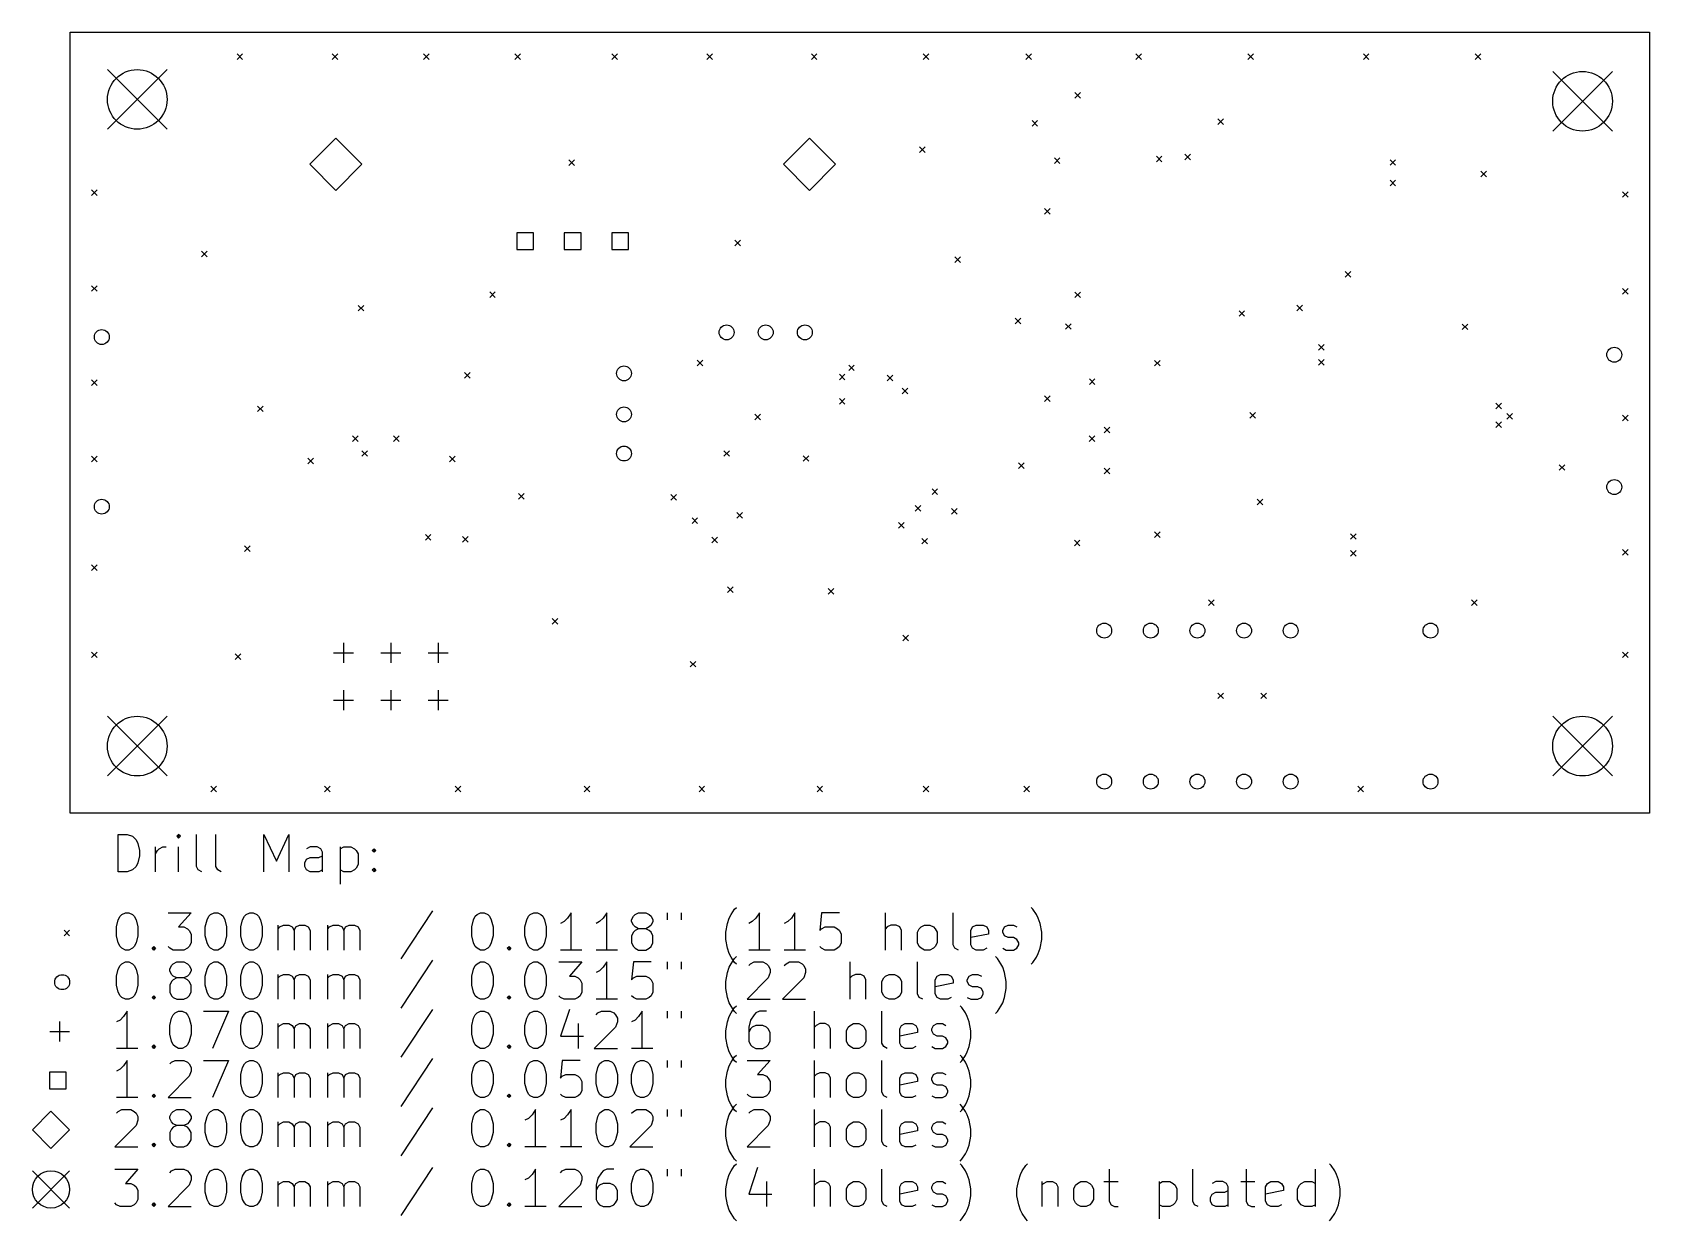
# Model space of a CAD drawing. Header units: millimetres. Extents: x 59.2 to 145.9, y -109.4 to -45.6.
import ezdxf

# ---------------------------------------------------------------- set-up
doc = ezdxf.new("R2010")
doc.units = ezdxf.units.MM
doc.layers.add('BLACK', color=250, linetype='CONTINUOUS')

msp = doc.modelspace()

# ---------------------------------------------------------------- linework, layer by layer
at = {"layer": 'BLACK', "linetype": 'CONTINUOUS'}
for p, q in [((61.2, -45.6), (145.9, -45.6)), ((61.2, -87.5), (61.2, -45.6)), ((145.9, -45.6), (145.9, -87.5)), ((70.15, -46.75), (70.45, -47.05)), ((70.45, -46.75), (70.15, -47.05)), ((75.25, -46.75), (75.55, -47.05)), ((75.55, -46.75), (75.25, -47.05)), ((80.15, -46.75), (80.45, -47.05)), ((80.45, -46.75), (80.15, -47.05)), ((85.05, -46.75), (85.35, -47.05)), ((85.35, -46.75), (85.05, -47.05)), ((90.25, -46.75), (90.55, -47.05)), ((90.55, -46.75), (90.25, -47.05)), ((95.35, -46.75), (95.65, -47.05)), ((95.65, -46.75), (95.35, -47.05)), ((100.95, -46.75), (101.25, -47.05)), ((101.25, -46.75), (100.95, -47.05)), ((106.95, -46.75), (107.25, -47.05)), ((107.25, -46.75), (106.95, -47.05)), ((112.45, -46.75), (112.75, -47.05)), ((112.75, -46.75), (112.45, -47.05)), ((118.35, -46.75), (118.65, -47.05)), ((118.65, -46.75), (118.35, -47.05)), ((124.35, -46.75), (124.65, -47.05)), ((124.65, -46.75), (124.35, -47.05)), ((130.55, -46.75), (130.85, -47.05)), ((130.85, -46.75), (130.55, -47.05)), ((136.55, -46.75), (136.85, -47.05)), ((136.85, -46.75), (136.55, -47.05)), ((63.2, -47.6), (66.4, -50.8)), ((66.4, -47.6), (63.2, -50.8)), ((140.7, -47.7), (143.9, -50.9)), ((143.9, -47.7), (140.7, -50.9)), ((115.0804, -48.835001), (115.3804, -49.135001)), ((115.3804, -48.835001), (115.0804, -49.135001)), ((122.75, -50.25), (123.05, -50.55)), ((123.05, -50.25), (122.75, -50.55)), ((112.7804, -50.335001), (113.0804, -50.635001)), ((113.0804, -50.335001), (112.7804, -50.635001)), ((75.45, -51.282), (74.05, -52.682)), ((76.85, -52.682), (75.45, -51.282)), ((100.85, -51.282), (99.45, -52.682)), ((102.25, -52.682), (100.85, -51.282)), ((106.75, -51.75), (107.05, -52.05)), ((107.05, -51.75), (106.75, -52.05)), ((74.05, -52.682), (75.45, -54.082)), ((75.45, -54.082), (76.85, -52.682)), ((87.95, -52.45), (88.25, -52.75)), ((88.25, -52.45), (87.95, -52.75)), ((99.45, -52.682), (100.85, -54.082)), ((100.85, -54.082), (102.25, -52.682)), ((113.9804, -52.335001), (114.2804, -52.635001)), ((114.2804, -52.335001), (113.9804, -52.635001)), ((119.45, -52.25), (119.75, -52.55)), ((119.75, -52.25), (119.45, -52.55)), ((120.9804, -52.135001), (121.2804, -52.435001)), ((121.2804, -52.135001), (120.9804, -52.435001)), ((131.9804, -52.435001), (132.2804, -52.735001)), ((132.2804, -52.435001), (131.9804, -52.735001)), ((131.9804, -53.535001), (132.2804, -53.835001)), ((132.2804, -53.535001), (131.9804, -53.835001)), ((136.85, -53.05), (137.15, -53.35)), ((137.15, -53.05), (136.85, -53.35)), ((62.35, -54.05), (62.65, -54.35)), ((62.65, -54.05), (62.35, -54.35)), ((144.45, -54.15), (144.75, -54.45)), ((144.75, -54.15), (144.45, -54.45)), ((113.45, -55.05), (113.75, -55.35)), ((113.75, -55.05), (113.45, -55.35)), ((86.049017, -56.350983), (85.150983, -56.350983)), ((85.150983, -56.350983), (85.150983, -57.249017)), ((86.049017, -57.249017), (86.049017, -56.350983)), ((88.599017, -56.350983), (87.700983, -56.350983)), ((87.700983, -56.350983), (87.700983, -57.249017)), ((88.599017, -57.249017), (88.599017, -56.350983)), ((91.149017, -56.350983), (90.250983, -56.350983)), ((90.250983, -56.350983), (90.250983, -57.249017)), ((91.149017, -57.249017), (91.149017, -56.350983)), ((96.85, -56.75), (97.15, -57.05)), ((97.15, -56.75), (96.85, -57.05)), ((68.254005, -57.35), (68.554005, -57.65)), ((68.554005, -57.35), (68.254005, -57.65)), ((85.150983, -57.249017), (86.049017, -57.249017)), ((87.700983, -57.249017), (88.599017, -57.249017)), ((90.250983, -57.249017), (91.149017, -57.249017)), ((108.65, -57.65), (108.95, -57.95)), ((108.95, -57.65), (108.65, -57.95)), ((129.5804, -58.435001), (129.8804, -58.735001)), ((129.8804, -58.435001), (129.5804, -58.735001)), ((62.35, -59.193314), (62.65, -59.493314)), ((62.65, -59.193314), (62.35, -59.493314)), ((83.7, -59.532), (84, -59.832)), ((84, -59.532), (83.7, -59.832)), ((115.0804, -59.535001), (115.3804, -59.835001)), ((115.3804, -59.535001), (115.0804, -59.835001)), ((144.45, -59.35), (144.75, -59.65)), ((144.75, -59.35), (144.45, -59.65)), ((76.65, -60.25), (76.95, -60.55)), ((76.95, -60.25), (76.65, -60.55)), ((123.8804, -60.535001), (124.1804, -60.835001)), ((124.1804, -60.535001), (123.8804, -60.835001)), ((126.9804, -60.235001), (127.2804, -60.535001)), ((127.2804, -60.235001), (126.9804, -60.535001)), ((111.8804, -60.935001), (112.1804, -61.235001)), ((112.1804, -60.935001), (111.8804, -61.235001)), ((114.5804, -61.235001), (114.8804, -61.535001)), ((114.8804, -61.235001), (114.5804, -61.535001)), ((135.85, -61.25), (136.15, -61.55)), ((136.15, -61.25), (135.85, -61.55)), ((128.15, -62.35), (128.45, -62.65)), ((128.45, -62.35), (128.15, -62.65)), ((94.819823, -63.196447), (95.119823, -63.496447)), ((95.119823, -63.196447), (94.819823, -63.496447)), ((119.3554, -63.2), (119.6554, -63.5)), ((119.6554, -63.2), (119.3554, -63.5)), ((128.15, -63.15), (128.45, -63.45)), ((128.45, -63.15), (128.15, -63.45)), ((82.35, -63.85), (82.65, -64.15)), ((82.65, -63.85), (82.35, -64.15)), ((102.45, -63.95), (102.75, -64.25)), ((102.75, -63.95), (102.45, -64.25)), ((102.95, -63.45), (103.25, -63.75)), ((103.25, -63.45), (102.95, -63.75)), ((105.019823, -63.996447), (105.319823, -64.296447)), ((105.319823, -63.996447), (105.019823, -64.296447)), ((62.35, -64.25), (62.65, -64.55)), ((62.65, -64.25), (62.35, -64.55)), ((105.819823, -64.696447), (106.119823, -64.996447)), ((106.119823, -64.696447), (105.819823, -64.996447)), ((115.8554, -64.2), (116.1554, -64.5)), ((116.1554, -64.2), (115.8554, -64.5)), ((71.25, -65.65), (71.55, -65.95)), ((71.55, -65.65), (71.25, -65.95)), ((102.45, -65.25), (102.75, -65.55)), ((102.75, -65.25), (102.45, -65.55)), ((113.4554, -65.1), (113.7554, -65.4)), ((113.7554, -65.1), (113.4554, -65.4)), ((137.6554, -65.5), (137.9554, -65.8)), ((137.9554, -65.5), (137.6554, -65.8)), ((97.919823, -66.096447), (98.219823, -66.396447)), ((98.219823, -66.096447), (97.919823, -66.396447)), ((124.4554, -66), (124.7554, -66.3)), ((124.7554, -66), (124.4554, -66.3)), ((137.6554, -66.5), (137.9554, -66.8)), ((137.9554, -66.5), (137.6554, -66.8)), ((138.25, -66.05), (138.55, -66.35)), ((138.55, -66.05), (138.25, -66.35)), ((144.45, -66.15), (144.75, -66.45)), ((144.75, -66.15), (144.45, -66.45)), ((76.35, -67.25), (76.65, -67.55)), ((76.65, -67.25), (76.35, -67.55)), ((78.55, -67.25), (78.85, -67.55)), ((78.85, -67.25), (78.55, -67.55)), ((115.85, -67.25), (116.15, -67.55)), ((116.15, -67.25), (115.85, -67.55)), ((116.65, -66.788), (116.95, -67.088)), ((116.95, -66.788), (116.65, -67.088)), ((62.35, -68.35), (62.65, -68.65)), ((62.65, -68.35), (62.35, -68.65)), ((73.95, -68.45), (74.25, -68.75)), ((74.25, -68.45), (73.95, -68.75)), ((76.85, -68.05), (77.15, -68.35)), ((77.15, -68.05), (76.85, -68.35)), ((81.55, -68.35), (81.85, -68.65)), ((81.85, -68.35), (81.55, -68.65)), ((96.25, -68.05), (96.55, -68.35)), ((96.55, -68.05), (96.25, -68.35)), ((100.508135, -68.316992), (100.808135, -68.616992)), ((100.808135, -68.316992), (100.508135, -68.616992)), ((112.0554, -68.7), (112.3554, -69)), ((112.3554, -68.7), (112.0554, -69)), ((116.65, -68.988), (116.95, -69.288)), ((116.95, -68.988), (116.65, -69.288)), ((141.0554, -68.8), (141.3554, -69.1)), ((141.3554, -68.8), (141.0554, -69.1)), ((107.419823, -70.096447), (107.719823, -70.396447)), ((107.719823, -70.096447), (107.419823, -70.396447)), ((85.25, -70.35), (85.55, -70.65)), ((85.55, -70.35), (85.25, -70.65)), ((93.419823, -70.396447), (93.719823, -70.696447)), ((93.719823, -70.396447), (93.419823, -70.696447)), ((106.519823, -70.996447), (106.819823, -71.296447)), ((106.819823, -70.996447), (106.519823, -71.296447)), ((124.85, -70.65), (125.15, -70.95)), ((125.15, -70.65), (124.85, -70.95)), ((94.55, -71.65), (94.85, -71.95)), ((94.85, -71.65), (94.55, -71.95)), ((96.951089, -71.36518), (97.251089, -71.66518)), ((97.251089, -71.36518), (96.951089, -71.66518)), ((105.619823, -71.896447), (105.919823, -72.196447)), ((105.919823, -71.896447), (105.619823, -72.196447)), ((108.467697, -71.151303), (108.767697, -71.451303)), ((108.767697, -71.151303), (108.467697, -71.451303)), ((80.25, -72.55), (80.55, -72.85)), ((80.55, -72.55), (80.25, -72.85)), ((82.25, -72.65), (82.55, -72.95)), ((82.55, -72.65), (82.25, -72.95)), ((95.619823, -72.696447), (95.919823, -72.996447)), ((95.919823, -72.696447), (95.619823, -72.996447)), ((106.867697, -72.751303), (107.167697, -73.051303)), ((107.167697, -72.751303), (106.867697, -73.051303)), ((119.3554, -72.4), (119.6554, -72.7)), ((119.6554, -72.4), (119.3554, -72.7)), ((129.8554, -72.5), (130.1554, -72.8)), ((130.1554, -72.5), (129.8554, -72.8)), ((70.55, -73.15), (70.85, -73.45)), ((70.85, -73.15), (70.55, -73.45)), ((115.05, -72.85), (115.35, -73.15)), ((115.35, -72.85), (115.05, -73.15)), ((129.8554, -73.4), (130.1554, -73.7)), ((130.1554, -73.4), (129.8554, -73.7)), ((144.45, -73.35), (144.75, -73.65)), ((144.75, -73.35), (144.45, -73.65)), ((62.35, -74.169784), (62.65, -74.469784)), ((62.65, -74.169784), (62.35, -74.469784)), ((96.45, -75.35), (96.75, -75.65)), ((96.75, -75.35), (96.45, -75.65)), ((101.85, -75.45), (102.15, -75.75)), ((102.15, -75.45), (101.85, -75.75)), ((122.25, -76.05), (122.55, -76.35)), ((122.55, -76.05), (122.25, -76.35)), ((136.35, -76.05), (136.65, -76.35)), ((136.65, -76.05), (136.35, -76.35)), ((87.05, -77.05), (87.35, -77.35)), ((87.35, -77.05), (87.05, -77.35)), ((105.85, -77.95), (106.15, -78.25)), ((106.15, -77.95), (105.85, -78.25)), ((62.35, -78.85), (62.65, -79.15)), ((62.65, -78.85), (62.35, -79.15)), ((75.325, -78.9), (76.395, -78.9)), ((75.86, -78.365), (75.86, -79.435)), ((77.865, -78.9), (78.935, -78.9)), ((78.4, -78.365), (78.4, -79.435)), ((80.405, -78.9), (81.475, -78.9)), ((80.94, -78.365), (80.94, -79.435)), ((144.45, -78.85), (144.75, -79.15)), ((144.75, -78.85), (144.45, -79.15)), ((70.05, -78.95), (70.35, -79.25)), ((70.35, -78.95), (70.05, -79.25)), ((94.45, -79.35), (94.75, -79.65)), ((94.75, -79.35), (94.45, -79.65)), ((75.325, -81.44), (76.395, -81.44)), ((75.86, -80.905), (75.86, -81.975)), ((77.865, -81.44), (78.935, -81.44)), ((78.4, -80.905), (78.4, -81.975)), ((80.405, -81.44), (81.475, -81.44)), ((80.94, -80.905), (80.94, -81.975)), ((122.75, -81.05), (123.05, -81.35)), ((123.05, -81.05), (122.75, -81.35)), ((125.05, -81.05), (125.35, -81.35)), ((125.35, -81.05), (125.05, -81.35)), ((63.2, -82.3), (66.4, -85.5)), ((66.4, -82.3), (63.2, -85.5)), ((140.7, -82.3), (143.9, -85.5)), ((143.9, -82.3), (140.7, -85.5)), ((68.75, -86.05), (69.05, -86.35)), ((69.05, -86.05), (68.75, -86.35)), ((74.85, -86.05), (75.15, -86.35)), ((75.15, -86.05), (74.85, -86.35)), ((81.85, -86.05), (82.15, -86.35)), ((82.15, -86.05), (81.85, -86.35)), ((88.769391, -86.05), (89.069391, -86.35)), ((89.069391, -86.05), (88.769391, -86.35)), ((94.924294, -86.05), (95.224294, -86.35)), ((95.224294, -86.05), (94.924294, -86.35)), ((101.250613, -86.05), (101.550613, -86.35)), ((101.550613, -86.05), (101.250613, -86.35)), ((106.95, -86.05), (107.25, -86.35)), ((107.25, -86.05), (106.95, -86.35)), ((112.35, -86.05), (112.65, -86.35)), ((112.65, -86.05), (112.35, -86.35)), ((130.25, -86.05), (130.55, -86.35)), ((130.55, -86.05), (130.25, -86.35)), ((145.9, -87.5), (61.2, -87.5)), ((63.782768, -90.639838), (63.782768, -88.639838)), ((63.782768, -88.639838), (64.258958, -88.639838)), ((64.258958, -88.639838), (64.544673, -88.735076)), ((64.544673, -88.735076), (64.735149, -88.925552)), ((64.735149, -88.925552), (64.830387, -89.116028)), ((64.830387, -89.116028), (64.925625, -89.49698)), ((65.782768, -90.639838), (65.782768, -89.306504)), ((65.973244, -89.401742), (66.16372, -89.306504)), ((66.16372, -89.306504), (66.354197, -89.306504)), ((67.020863, -88.639838), (66.925625, -88.735076)), ((66.925625, -88.735076), (67.020863, -88.830314)), ((67.116101, -88.735076), (67.020863, -88.639838)), ((67.020863, -88.639838), (67.020863, -88.830314)), ((67.020863, -88.830314), (67.116101, -88.735076)), ((67.020863, -90.639838), (67.020863, -89.306504)), ((67.973244, -90.354123), (67.973244, -88.639838)), ((69.020863, -90.354123), (69.020863, -88.639838)), ((71.592292, -90.639838), (71.592292, -88.639838)), ((71.592292, -88.639838), (72.258959, -90.068409)), ((72.258959, -90.068409), (72.925625, -88.639838)), ((72.925625, -88.639838), (72.925625, -90.639838)), ((74.068482, -89.306504), (73.878006, -89.401742)), ((74.449435, -89.306504), (74.068482, -89.306504)), ((74.639911, -89.401742), (74.449435, -89.306504)), ((75.68753, -89.306504), (75.68753, -91.306504)), ((75.68753, -89.401742), (75.878006, -89.306504)), ((75.878006, -89.306504), (76.258959, -89.306504)), ((76.258959, -89.306504), (76.449435, -89.401742)), ((64.830387, -90.163647), (64.735149, -90.354123)), ((64.925625, -89.782695), (64.830387, -90.163647)), ((64.925625, -89.49698), (64.925625, -89.782695)), ((65.782768, -89.687457), (65.878006, -89.49698)), ((65.878006, -89.49698), (65.973244, -89.401742)), ((73.782768, -90.163647), (73.878006, -89.973171)), ((73.782768, -90.354123), (73.782768, -90.163647)), ((73.878006, -89.973171), (74.068482, -89.877933)), ((74.068482, -89.877933), (74.544673, -89.877933)), ((74.544673, -89.877933), (74.735149, -89.782695)), ((74.735149, -89.592219), (74.639911, -89.401742)), ((74.735149, -90.639838), (74.735149, -89.592219)), ((76.449435, -89.401742), (76.544673, -89.49698)), ((76.544673, -89.49698), (76.639911, -89.687457)), ((76.639911, -89.687457), (76.639911, -90.258885)), ((77.401816, -89.49698), (77.497054, -89.401742)), ((77.497054, -89.592219), (77.401816, -89.49698)), ((77.497054, -89.401742), (77.592292, -89.49698)), ((77.497054, -89.401742), (77.497054, -89.592219)), ((77.592292, -89.49698), (77.497054, -89.592219)), ((64.258958, -90.639838), (63.782768, -90.639838)), ((64.544673, -90.5446), (64.258958, -90.639838)), ((64.735149, -90.354123), (64.544673, -90.5446)), ((68.068482, -90.5446), (67.973244, -90.354123)), ((68.258958, -90.639838), (68.068482, -90.5446)), ((69.116101, -90.5446), (69.020863, -90.354123)), ((69.306577, -90.639838), (69.116101, -90.5446)), ((73.878006, -90.5446), (73.782768, -90.354123)), ((74.068482, -90.639838), (73.878006, -90.5446)), ((74.544673, -90.639838), (74.068482, -90.639838)), ((74.735149, -90.5446), (74.544673, -90.639838)), ((75.878006, -90.639838), (75.68753, -90.5446)), ((76.258959, -90.639838), (75.878006, -90.639838)), ((76.449435, -90.5446), (76.258959, -90.639838)), ((76.544673, -90.449361), (76.449435, -90.5446)), ((76.639911, -90.258885), (76.544673, -90.449361)), ((77.401816, -90.5446), (77.497054, -90.449361)), ((77.497054, -90.639838), (77.401816, -90.5446)), ((77.497054, -90.449361), (77.592292, -90.5446)), ((77.497054, -90.449361), (77.497054, -90.639838)), ((77.592292, -90.5446), (77.497054, -90.639838)), ((80.639912, -92.7446), (78.925627, -95.316028)), ((96.639914, -92.935076), (96.83039, -92.649361)), ((96.83039, -92.649361), (96.925629, -92.554123)), ((112.830392, -92.649361), (112.735154, -92.554123)), ((113.020868, -92.935076), (112.830392, -92.649361)), ((63.68753, -93.601742), (63.782768, -93.22079)), ((63.68753, -94.077933), (63.68753, -93.601742)), ((63.782768, -93.22079), (63.878006, -93.030314)), ((63.878006, -93.030314), (63.973244, -92.935076)), ((63.973244, -92.935076), (64.16372, -92.839838)), ((64.16372, -92.839838), (64.354197, -92.839838)), ((64.354197, -92.839838), (64.544673, -92.935076)), ((64.544673, -92.935076), (64.639911, -93.030314)), ((64.639911, -93.030314), (64.735149, -93.22079)), ((64.735149, -93.22079), (64.830387, -93.601742)), ((64.830387, -93.601742), (64.830387, -94.077933)), ((66.449435, -92.839838), (67.68753, -92.839838)), ((67.68753, -92.839838), (67.020863, -93.601742)), ((67.020863, -93.601742), (67.306578, -93.601742)), ((67.306578, -93.601742), (67.497054, -93.69698)), ((68.449435, -93.601742), (68.544673, -93.22079)), ((68.449435, -94.077933), (68.449435, -93.601742)), ((68.544673, -93.22079), (68.639911, -93.030314)), ((68.639911, -93.030314), (68.735149, -92.935076)), ((68.735149, -92.935076), (68.925625, -92.839838)), ((68.925625, -92.839838), (69.116102, -92.839838)), ((69.116102, -92.839838), (69.306578, -92.935076)), ((69.306578, -92.935076), (69.401816, -93.030314)), ((69.401816, -93.030314), (69.497054, -93.22079)), ((69.497054, -93.22079), (69.592292, -93.601742)), ((69.592292, -93.601742), (69.592292, -94.077933)), ((70.354197, -93.601742), (70.449435, -93.22079)), ((70.354197, -94.077933), (70.354197, -93.601742)), ((70.449435, -93.22079), (70.544673, -93.030314)), ((70.544673, -93.030314), (70.639911, -92.935076)), ((70.639911, -92.935076), (70.830387, -92.839838)), ((70.830387, -92.839838), (71.020864, -92.839838)), ((71.020864, -92.839838), (71.21134, -92.935076)), ((71.21134, -92.935076), (71.306578, -93.030314)), ((71.306578, -93.030314), (71.401816, -93.22079)), ((71.401816, -93.22079), (71.497054, -93.601742)), ((71.497054, -93.601742), (71.497054, -94.077933)), ((72.354197, -94.839838), (72.354197, -93.506504)), ((72.354197, -93.69698), (72.449435, -93.601742)), ((72.449435, -93.601742), (72.639911, -93.506504)), ((72.639911, -93.506504), (72.925626, -93.506504)), ((72.925626, -93.506504), (73.116102, -93.601742)), ((73.116102, -93.601742), (73.21134, -93.792219)), ((73.21134, -93.792219), (73.306578, -93.601742)), ((73.306578, -93.601742), (73.497054, -93.506504)), ((73.497054, -93.506504), (73.782768, -93.506504)), ((73.782768, -93.506504), (73.973245, -93.601742)), ((73.973245, -93.601742), (74.068483, -93.792219)), ((75.020864, -94.839838), (75.020864, -93.506504)), ((75.020864, -93.69698), (75.116102, -93.601742)), ((75.116102, -93.601742), (75.306578, -93.506504)), ((75.306578, -93.506504), (75.592293, -93.506504)), ((75.592293, -93.506504), (75.782769, -93.601742)), ((75.782769, -93.601742), (75.878007, -93.792219)), ((75.878007, -93.792219), (75.973245, -93.601742)), ((75.973245, -93.601742), (76.163721, -93.506504)), ((76.163721, -93.506504), (76.449435, -93.506504)), ((76.449435, -93.506504), (76.639912, -93.601742)), ((76.639912, -93.601742), (76.73515, -93.792219)), ((82.735151, -93.601742), (82.830389, -93.22079)), ((82.735151, -94.077933), (82.735151, -93.601742)), ((82.830389, -93.22079), (82.925627, -93.030314)), ((82.925627, -93.030314), (83.020865, -92.935076)), ((83.020865, -92.935076), (83.211341, -92.839838)), ((83.211341, -92.839838), (83.401818, -92.839838)), ((83.401818, -92.839838), (83.592294, -92.935076)), ((83.592294, -92.935076), (83.687532, -93.030314)), ((83.687532, -93.030314), (83.78277, -93.22079)), ((83.78277, -93.22079), (83.878008, -93.601742)), ((83.878008, -93.601742), (83.878008, -94.077933)), ((85.592294, -93.601742), (85.687532, -93.22079)), ((85.592294, -94.077933), (85.592294, -93.601742)), ((85.687532, -93.22079), (85.78277, -93.030314)), ((85.78277, -93.030314), (85.878008, -92.935076)), ((85.878008, -92.935076), (86.068484, -92.839838)), ((86.068484, -92.839838), (86.258961, -92.839838)), ((86.258961, -92.839838), (86.449437, -92.935076)), ((86.449437, -92.935076), (86.544675, -93.030314)), ((86.544675, -93.030314), (86.639913, -93.22079)), ((86.639913, -93.22079), (86.735151, -93.601742)), ((86.735151, -93.601742), (86.735151, -94.077933)), ((87.687532, -93.316028), (87.497056, -93.411266)), ((87.878008, -93.125552), (87.687532, -93.316028)), ((88.068484, -92.839838), (87.878008, -93.125552)), ((88.068484, -94.839838), (88.068484, -92.839838)), ((89.592294, -93.316028), (89.401818, -93.411266)), ((89.78277, -93.125552), (89.592294, -93.316028)), ((89.973246, -92.839838), (89.78277, -93.125552)), ((89.973246, -94.839838), (89.973246, -92.839838)), ((91.30658, -93.22079), (91.401818, -93.030314)), ((91.30658, -93.316028), (91.30658, -93.22079)), ((91.401818, -93.506504), (91.30658, -93.316028)), ((91.401818, -93.030314), (91.497056, -92.935076)), ((91.497056, -93.601742), (91.401818, -93.506504)), ((91.497056, -92.935076), (91.687532, -92.839838)), ((91.687532, -93.69698), (91.497056, -93.601742)), ((91.687532, -92.839838), (92.068485, -92.839838)), ((92.068485, -92.839838), (92.258961, -92.935076)), ((92.258961, -93.601742), (92.068485, -93.69698)), ((92.258961, -92.935076), (92.354199, -93.030314)), ((92.354199, -93.506504), (92.258961, -93.601742)), ((92.354199, -93.030314), (92.449437, -93.22079)), ((92.449437, -93.316028), (92.354199, -93.506504)), ((92.449437, -93.22079), (92.449437, -93.316028)), ((93.211342, -92.839838), (93.211342, -93.22079)), ((93.973247, -92.839838), (93.973247, -93.22079)), ((96.3542, -93.887457), (96.449438, -93.411266)), ((96.449438, -93.411266), (96.544676, -93.125552)), ((96.544676, -93.125552), (96.639914, -92.935076)), ((97.782771, -93.316028), (97.592295, -93.411266)), ((97.973247, -93.125552), (97.782771, -93.316028)), ((98.163723, -92.839838), (97.973247, -93.125552)), ((98.163723, -94.839838), (98.163723, -92.839838)), ((99.687533, -93.316028), (99.497057, -93.411266)), ((99.878009, -93.125552), (99.687533, -93.316028)), ((100.068485, -92.839838), (99.878009, -93.125552)), ((100.068485, -94.839838), (100.068485, -92.839838)), ((101.497057, -92.839838), (101.401819, -93.792219)), ((102.449438, -92.839838), (101.497057, -92.839838)), ((101.497057, -93.69698), (101.687533, -93.601742)), ((101.687533, -93.601742), (102.163724, -93.601742)), ((102.163724, -93.601742), (102.3542, -93.69698)), ((104.925629, -94.839838), (104.925629, -92.839838)), ((105.020867, -93.601742), (104.925629, -93.69698)), ((105.211343, -93.506504), (105.020867, -93.601742)), ((105.497058, -93.506504), (105.211343, -93.506504)), ((105.687534, -93.601742), (105.497058, -93.506504)), ((105.782772, -93.792219), (105.687534, -93.601742)), ((106.735153, -93.69698), (106.830391, -93.601742)), ((106.830391, -93.601742), (107.020867, -93.506504)), ((107.020867, -93.506504), (107.306582, -93.506504)), ((107.306582, -93.506504), (107.497058, -93.601742)), ((107.497058, -93.601742), (107.592296, -93.69698)), ((108.544677, -94.554123), (108.544677, -92.839838)), ((109.497058, -93.792219), (109.592296, -93.601742)), ((109.592296, -93.601742), (109.782772, -93.506504)), ((109.782772, -93.506504), (110.163725, -93.506504)), ((110.163725, -93.506504), (110.354201, -93.601742)), ((110.354201, -93.601742), (110.449439, -93.792219)), ((111.211344, -93.792219), (111.306582, -93.601742)), ((111.306582, -93.601742), (111.497058, -93.506504)), ((111.497058, -93.506504), (111.782772, -93.506504)), ((111.782772, -93.506504), (111.973249, -93.601742)), ((113.116106, -93.125552), (113.020868, -92.935076)), ((113.211344, -93.411266), (113.116106, -93.125552)), ((113.306582, -93.887457), (113.211344, -93.411266)), ((60.875, -93.775), (61.175, -94.075)), ((61.175, -93.775), (60.875, -94.075)), ((63.782768, -94.458885), (63.68753, -94.077933)), ((63.878006, -94.649361), (63.782768, -94.458885)), ((64.735149, -94.458885), (64.639911, -94.649361)), ((64.830387, -94.077933), (64.735149, -94.458885)), ((67.497054, -93.69698), (67.592292, -93.792219)), ((67.592292, -93.792219), (67.68753, -93.982695)), ((67.68753, -94.458885), (67.592292, -94.649361)), ((67.68753, -93.982695), (67.68753, -94.458885)), ((68.544673, -94.458885), (68.449435, -94.077933)), ((68.639911, -94.649361), (68.544673, -94.458885)), ((69.497054, -94.458885), (69.401816, -94.649361)), ((69.592292, -94.077933), (69.497054, -94.458885)), ((70.449435, -94.458885), (70.354197, -94.077933)), ((70.544673, -94.649361), (70.449435, -94.458885)), ((71.401816, -94.458885), (71.306578, -94.649361)), ((71.497054, -94.077933), (71.401816, -94.458885)), ((73.21134, -93.792219), (73.21134, -94.839838)), ((74.068483, -93.792219), (74.068483, -94.839838)), ((75.878007, -93.792219), (75.878007, -94.839838)), ((76.73515, -93.792219), (76.73515, -94.839838)), ((82.830389, -94.458885), (82.735151, -94.077933)), ((82.925627, -94.649361), (82.830389, -94.458885)), ((83.78277, -94.458885), (83.687532, -94.649361)), ((83.878008, -94.077933), (83.78277, -94.458885)), ((85.687532, -94.458885), (85.592294, -94.077933)), ((85.78277, -94.649361), (85.687532, -94.458885)), ((86.639913, -94.458885), (86.544675, -94.649361)), ((86.735151, -94.077933), (86.639913, -94.458885)), ((91.401818, -93.887457), (91.30658, -94.077933)), ((91.30658, -94.077933), (91.30658, -94.458885)), ((91.30658, -94.458885), (91.401818, -94.649361)), ((91.497056, -93.792219), (91.401818, -93.887457)), ((91.687532, -93.69698), (91.497056, -93.792219)), ((92.068485, -93.69698), (91.687532, -93.69698)), ((92.258961, -93.792219), (92.068485, -93.69698)), ((92.354199, -93.887457), (92.258961, -93.792219)), ((92.449437, -94.077933), (92.354199, -93.887457)), ((92.354199, -94.649361), (92.449437, -94.458885)), ((92.449437, -94.458885), (92.449437, -94.077933)), ((96.3542, -94.268409), (96.3542, -93.887457)), ((96.449438, -94.7446), (96.3542, -94.268409)), ((101.401819, -93.792219), (101.497057, -93.69698)), ((102.3542, -93.69698), (102.449438, -93.792219)), ((102.449438, -93.792219), (102.544676, -93.982695)), ((102.544676, -94.458885), (102.449438, -94.649361)), ((102.544676, -93.982695), (102.544676, -94.458885)), ((105.782772, -94.839838), (105.782772, -93.792219)), ((106.639915, -93.887457), (106.735153, -93.69698)), ((106.639915, -94.458885), (106.639915, -93.887457)), ((106.735153, -94.649361), (106.639915, -94.458885)), ((107.592296, -93.69698), (107.687534, -93.887457)), ((107.687534, -94.458885), (107.592296, -94.649361)), ((107.687534, -93.887457), (107.687534, -94.458885)), ((109.497058, -94.554123), (109.497058, -93.792219)), ((110.449439, -93.982695), (109.497058, -94.173171)), ((110.449439, -93.792219), (110.449439, -93.982695)), ((111.211344, -93.887457), (111.211344, -93.792219)), ((111.306582, -94.077933), (111.211344, -93.887457)), ((111.497058, -94.173171), (111.306582, -94.077933)), ((111.782772, -94.173171), (111.497058, -94.173171)), ((111.973249, -94.268409), (111.782772, -94.173171)), ((112.068487, -94.458885), (111.973249, -94.268409)), ((112.068487, -94.554123), (112.068487, -94.458885)), ((113.211344, -94.7446), (113.306582, -94.268409)), ((113.306582, -94.268409), (113.306582, -93.887457)), ((63.973244, -94.7446), (63.878006, -94.649361)), ((64.16372, -94.839838), (63.973244, -94.7446)), ((64.354197, -94.839838), (64.16372, -94.839838)), ((64.544673, -94.7446), (64.354197, -94.839838)), ((64.639911, -94.649361), (64.544673, -94.7446)), ((65.592292, -94.7446), (65.68753, -94.649361)), ((65.68753, -94.839838), (65.592292, -94.7446)), ((65.68753, -94.649361), (65.782768, -94.7446)), ((65.68753, -94.649361), (65.68753, -94.839838)), ((65.782768, -94.7446), (65.68753, -94.839838)), ((66.544673, -94.7446), (66.449435, -94.649361)), ((66.735149, -94.839838), (66.544673, -94.7446)), ((67.306578, -94.839838), (66.735149, -94.839838)), ((67.497054, -94.7446), (67.306578, -94.839838)), ((67.592292, -94.649361), (67.497054, -94.7446)), ((68.735149, -94.7446), (68.639911, -94.649361)), ((68.925625, -94.839838), (68.735149, -94.7446)), ((69.116102, -94.839838), (68.925625, -94.839838)), ((69.306578, -94.7446), (69.116102, -94.839838)), ((69.401816, -94.649361), (69.306578, -94.7446)), ((70.639911, -94.7446), (70.544673, -94.649361)), ((70.830387, -94.839838), (70.639911, -94.7446)), ((71.020864, -94.839838), (70.830387, -94.839838)), ((71.21134, -94.7446), (71.020864, -94.839838)), ((71.306578, -94.649361), (71.21134, -94.7446)), ((80.639912, -95.3846), (78.925627, -97.956028)), ((83.020865, -94.7446), (82.925627, -94.649361)), ((83.211341, -94.839838), (83.020865, -94.7446)), ((83.401818, -94.839838), (83.211341, -94.839838)), ((83.592294, -94.7446), (83.401818, -94.839838)), ((83.687532, -94.649361), (83.592294, -94.7446)), ((84.639913, -94.7446), (84.735151, -94.649361)), ((84.735151, -94.839838), (84.639913, -94.7446)), ((84.735151, -94.649361), (84.830389, -94.7446)), ((84.735151, -94.649361), (84.735151, -94.839838)), ((84.830389, -94.7446), (84.735151, -94.839838)), ((85.878008, -94.7446), (85.78277, -94.649361)), ((86.068484, -94.839838), (85.878008, -94.7446)), ((86.258961, -94.839838), (86.068484, -94.839838)), ((86.449437, -94.7446), (86.258961, -94.839838)), ((86.544675, -94.649361), (86.449437, -94.7446)), ((88.639913, -94.839838), (87.497056, -94.839838)), ((90.544675, -94.839838), (89.401818, -94.839838)), ((91.401818, -94.649361), (91.497056, -94.7446)), ((91.497056, -94.7446), (91.687532, -94.839838)), ((91.687532, -94.839838), (92.068485, -94.839838)), ((92.068485, -94.839838), (92.258961, -94.7446)), ((92.258961, -94.7446), (92.354199, -94.649361)), ((96.544676, -95.030314), (96.449438, -94.7446)), ((96.639914, -95.22079), (96.544676, -95.030314)), ((96.83039, -95.506504), (96.639914, -95.22079)), ((96.639914, -95.575076), (96.83039, -95.289361)), ((96.83039, -95.289361), (96.925629, -95.194123)), ((98.735152, -94.839838), (97.592295, -94.839838)), ((100.639914, -94.839838), (99.497057, -94.839838)), ((101.497057, -94.7446), (101.401819, -94.649361)), ((101.687533, -94.839838), (101.497057, -94.7446)), ((102.163724, -94.839838), (101.687533, -94.839838)), ((102.3542, -94.7446), (102.163724, -94.839838)), ((102.449438, -94.649361), (102.3542, -94.7446)), ((106.830391, -94.7446), (106.735153, -94.649361)), ((107.020867, -94.839838), (106.830391, -94.7446)), ((107.306582, -94.839838), (107.020867, -94.839838)), ((107.497058, -94.7446), (107.306582, -94.839838)), ((107.592296, -94.649361), (107.497058, -94.7446)), ((108.639915, -94.7446), (108.544677, -94.554123)), ((108.830391, -94.839838), (108.639915, -94.7446)), ((109.592296, -94.7446), (109.497058, -94.554123)), ((109.782772, -94.839838), (109.592296, -94.7446)), ((110.163725, -94.839838), (109.782772, -94.839838)), ((110.354201, -94.7446), (110.163725, -94.839838)), ((110.92563, -95.289361), (110.830392, -95.194123)), ((111.116106, -95.575076), (110.92563, -95.289361)), ((111.211344, -94.7446), (111.40182, -94.839838)), ((111.40182, -94.839838), (111.782772, -94.839838)), ((111.782772, -94.839838), (111.973249, -94.7446)), ((111.973249, -94.7446), (112.068487, -94.554123)), ((112.830392, -95.506504), (113.020868, -95.22079)), ((113.020868, -95.22079), (113.116106, -95.030314)), ((113.116106, -95.030314), (113.211344, -94.7446)), ((63.68753, -96.241742), (63.782768, -95.86079)), ((63.68753, -96.717933), (63.68753, -96.241742)), ((63.782768, -95.86079), (63.878006, -95.670314)), ((63.878006, -95.670314), (63.973244, -95.575076)), ((63.973244, -95.575076), (64.16372, -95.479838)), ((64.16372, -95.479838), (64.354197, -95.479838)), ((64.354197, -95.479838), (64.544673, -95.575076)), ((64.544673, -95.575076), (64.639911, -95.670314)), ((64.639911, -95.670314), (64.735149, -95.86079)), ((64.735149, -95.86079), (64.830387, -96.241742)), ((64.830387, -96.241742), (64.830387, -96.717933)), ((66.544673, -95.86079), (66.639911, -95.670314)), ((66.544673, -95.956028), (66.544673, -95.86079)), ((66.639911, -96.146504), (66.544673, -95.956028)), ((66.639911, -95.670314), (66.735149, -95.575076)), ((66.735149, -96.241742), (66.639911, -96.146504)), ((66.735149, -95.575076), (66.925625, -95.479838)), ((66.925625, -96.33698), (66.735149, -96.241742)), ((66.925625, -95.479838), (67.306578, -95.479838)), ((67.306578, -95.479838), (67.497054, -95.575076)), ((67.497054, -96.241742), (67.306578, -96.33698)), ((67.497054, -95.575076), (67.592292, -95.670314)), ((67.592292, -96.146504), (67.497054, -96.241742)), ((67.592292, -95.670314), (67.68753, -95.86079)), ((67.68753, -95.956028), (67.592292, -96.146504)), ((67.68753, -95.86079), (67.68753, -95.956028)), ((68.449435, -96.241742), (68.544673, -95.86079)), ((68.449435, -96.717933), (68.449435, -96.241742)), ((68.544673, -95.86079), (68.639911, -95.670314)), ((68.639911, -95.670314), (68.735149, -95.575076)), ((68.735149, -95.575076), (68.925625, -95.479838)), ((68.925625, -95.479838), (69.116102, -95.479838)), ((69.116102, -95.479838), (69.306578, -95.575076)), ((69.306578, -95.575076), (69.401816, -95.670314)), ((69.401816, -95.670314), (69.497054, -95.86079)), ((69.497054, -95.86079), (69.592292, -96.241742)), ((69.592292, -96.241742), (69.592292, -96.717933)), ((70.354197, -96.241742), (70.449435, -95.86079)), ((70.354197, -96.717933), (70.354197, -96.241742)), ((70.449435, -95.86079), (70.544673, -95.670314)), ((70.544673, -95.670314), (70.639911, -95.575076)), ((70.639911, -95.575076), (70.830387, -95.479838)), ((70.830387, -95.479838), (71.020864, -95.479838)), ((71.020864, -95.479838), (71.21134, -95.575076)), ((71.21134, -95.575076), (71.306578, -95.670314)), ((71.306578, -95.670314), (71.401816, -95.86079)), ((71.401816, -95.86079), (71.497054, -96.241742)), ((71.497054, -96.241742), (71.497054, -96.717933)), ((72.354197, -97.479838), (72.354197, -96.146504)), ((72.354197, -96.33698), (72.449435, -96.241742)), ((72.449435, -96.241742), (72.639911, -96.146504)), ((72.639911, -96.146504), (72.925626, -96.146504)), ((72.925626, -96.146504), (73.116102, -96.241742)), ((73.116102, -96.241742), (73.21134, -96.432219)), ((73.21134, -96.432219), (73.306578, -96.241742)), ((73.306578, -96.241742), (73.497054, -96.146504)), ((73.497054, -96.146504), (73.782768, -96.146504)), ((73.782768, -96.146504), (73.973245, -96.241742)), ((73.973245, -96.241742), (74.068483, -96.432219)), ((75.020864, -97.479838), (75.020864, -96.146504)), ((75.020864, -96.33698), (75.116102, -96.241742)), ((75.116102, -96.241742), (75.306578, -96.146504)), ((75.306578, -96.146504), (75.592293, -96.146504)), ((75.592293, -96.146504), (75.782769, -96.241742)), ((75.782769, -96.241742), (75.878007, -96.432219)), ((75.878007, -96.432219), (75.973245, -96.241742)), ((75.973245, -96.241742), (76.163721, -96.146504)), ((76.163721, -96.146504), (76.449435, -96.146504)), ((76.449435, -96.146504), (76.639912, -96.241742)), ((76.639912, -96.241742), (76.73515, -96.432219)), ((82.735151, -96.241742), (82.830389, -95.86079)), ((82.735151, -96.717933), (82.735151, -96.241742)), ((82.830389, -95.86079), (82.925627, -95.670314)), ((82.925627, -95.670314), (83.020865, -95.575076)), ((83.020865, -95.575076), (83.211341, -95.479838)), ((83.211341, -95.479838), (83.401818, -95.479838)), ((83.401818, -95.479838), (83.592294, -95.575076)), ((83.592294, -95.575076), (83.687532, -95.670314)), ((83.687532, -95.670314), (83.78277, -95.86079)), ((83.78277, -95.86079), (83.878008, -96.241742)), ((83.878008, -96.241742), (83.878008, -96.717933)), ((85.592294, -96.241742), (85.687532, -95.86079)), ((85.592294, -96.717933), (85.592294, -96.241742)), ((85.687532, -95.86079), (85.78277, -95.670314)), ((85.78277, -95.670314), (85.878008, -95.575076)), ((85.878008, -95.575076), (86.068484, -95.479838)), ((86.068484, -95.479838), (86.258961, -95.479838)), ((86.258961, -95.479838), (86.449437, -95.575076)), ((86.449437, -95.575076), (86.544675, -95.670314)), ((86.544675, -95.670314), (86.639913, -95.86079)), ((86.639913, -95.86079), (86.735151, -96.241742)), ((86.735151, -96.241742), (86.735151, -96.717933)), ((87.401818, -95.479838), (88.639913, -95.479838)), ((88.639913, -95.479838), (87.973246, -96.241742)), ((87.973246, -96.241742), (88.258961, -96.241742)), ((88.258961, -96.241742), (88.449437, -96.33698)), ((89.592294, -95.956028), (89.401818, -96.051266)), ((89.78277, -95.765552), (89.592294, -95.956028)), ((89.973246, -95.479838), (89.78277, -95.765552)), ((89.973246, -97.479838), (89.973246, -95.479838)), ((91.401818, -95.479838), (91.30658, -96.432219)), ((92.354199, -95.479838), (91.401818, -95.479838)), ((91.401818, -96.33698), (91.592294, -96.241742)), ((91.592294, -96.241742), (92.068485, -96.241742)), ((92.068485, -96.241742), (92.258961, -96.33698)), ((93.211342, -95.479838), (93.211342, -95.86079)), ((93.973247, -95.479838), (93.973247, -95.86079)), ((96.3542, -96.527457), (96.449438, -96.051266)), ((96.449438, -96.051266), (96.544676, -95.765552)), ((96.544676, -95.765552), (96.639914, -95.575076)), ((96.925629, -95.601742), (96.83039, -95.506504)), ((97.592295, -95.670314), (97.687533, -95.575076)), ((97.687533, -95.575076), (97.878009, -95.479838)), ((97.878009, -95.479838), (98.3542, -95.479838)), ((98.3542, -95.479838), (98.544676, -95.575076)), ((98.544676, -95.575076), (98.639914, -95.670314)), ((98.639914, -95.670314), (98.735152, -95.86079)), ((98.735152, -96.051266), (98.639914, -96.33698)), ((98.735152, -95.86079), (98.735152, -96.051266)), ((99.497057, -95.670314), (99.592295, -95.575076)), ((99.592295, -95.575076), (99.782771, -95.479838)), ((99.782771, -95.479838), (100.258962, -95.479838)), ((100.258962, -95.479838), (100.449438, -95.575076)), ((100.449438, -95.575076), (100.544676, -95.670314)), ((100.544676, -95.670314), (100.639914, -95.86079)), ((100.639914, -96.051266), (100.544676, -96.33698)), ((100.639914, -95.86079), (100.639914, -96.051266)), ((103.020867, -97.479838), (103.020867, -95.479838)), ((103.116105, -96.241742), (103.020867, -96.33698)), ((103.306581, -96.146504), (103.116105, -96.241742)), ((103.592296, -96.146504), (103.306581, -96.146504)), ((103.782772, -96.241742), (103.592296, -96.146504)), ((103.87801, -96.432219), (103.782772, -96.241742)), ((104.830391, -96.33698), (104.925629, -96.241742)), ((104.925629, -96.241742), (105.116105, -96.146504)), ((105.116105, -96.146504), (105.40182, -96.146504)), ((105.40182, -96.146504), (105.592296, -96.241742)), ((105.592296, -96.241742), (105.687534, -96.33698)), ((106.639915, -97.194123), (106.639915, -95.479838)), ((107.592296, -96.432219), (107.687534, -96.241742)), ((107.687534, -96.241742), (107.87801, -96.146504)), ((107.87801, -96.146504), (108.258963, -96.146504)), ((108.258963, -96.146504), (108.449439, -96.241742)), ((108.449439, -96.241742), (108.544677, -96.432219)), ((109.306582, -96.432219), (109.40182, -96.241742)), ((109.40182, -96.241742), (109.592296, -96.146504)), ((109.592296, -96.146504), (109.87801, -96.146504)), ((109.87801, -96.146504), (110.068487, -96.241742)), ((111.211344, -95.765552), (111.116106, -95.575076)), ((111.306582, -96.051266), (111.211344, -95.765552)), ((111.40182, -96.527457), (111.306582, -96.051266)), ((112.735154, -95.601742), (112.830392, -95.506504)), ((63.782768, -97.098885), (63.68753, -96.717933)), ((63.878006, -97.289361), (63.782768, -97.098885)), ((64.735149, -97.098885), (64.639911, -97.289361)), ((64.830387, -96.717933), (64.735149, -97.098885)), ((66.639911, -96.527457), (66.544673, -96.717933)), ((66.544673, -96.717933), (66.544673, -97.098885)), ((66.544673, -97.098885), (66.639911, -97.289361)), ((66.735149, -96.432219), (66.639911, -96.527457)), ((66.925625, -96.33698), (66.735149, -96.432219)), ((67.306578, -96.33698), (66.925625, -96.33698)), ((67.497054, -96.432219), (67.306578, -96.33698)), ((67.592292, -96.527457), (67.497054, -96.432219)), ((67.68753, -96.717933), (67.592292, -96.527457)), ((67.592292, -97.289361), (67.68753, -97.098885)), ((67.68753, -97.098885), (67.68753, -96.717933)), ((68.544673, -97.098885), (68.449435, -96.717933)), ((68.639911, -97.289361), (68.544673, -97.098885)), ((69.497054, -97.098885), (69.401816, -97.289361)), ((69.592292, -96.717933), (69.497054, -97.098885)), ((70.449435, -97.098885), (70.354197, -96.717933)), ((70.544673, -97.289361), (70.449435, -97.098885)), ((71.401816, -97.098885), (71.306578, -97.289361)), ((71.497054, -96.717933), (71.401816, -97.098885)), ((73.21134, -96.432219), (73.21134, -97.479838)), ((74.068483, -96.432219), (74.068483, -97.479838)), ((75.878007, -96.432219), (75.878007, -97.479838)), ((76.73515, -96.432219), (76.73515, -97.479838)), ((82.830389, -97.098885), (82.735151, -96.717933)), ((82.925627, -97.289361), (82.830389, -97.098885)), ((83.78277, -97.098885), (83.687532, -97.289361)), ((83.878008, -96.717933), (83.78277, -97.098885)), ((85.687532, -97.098885), (85.592294, -96.717933)), ((85.78277, -97.289361), (85.687532, -97.098885)), ((86.639913, -97.098885), (86.544675, -97.289361)), ((86.735151, -96.717933), (86.639913, -97.098885)), ((88.449437, -96.33698), (88.544675, -96.432219)), ((88.544675, -96.432219), (88.639913, -96.622695)), ((88.639913, -97.098885), (88.544675, -97.289361)), ((88.639913, -96.622695), (88.639913, -97.098885)), ((91.30658, -96.432219), (91.401818, -96.33698)), ((92.258961, -96.33698), (92.354199, -96.432219)), ((92.354199, -96.432219), (92.449437, -96.622695)), ((92.449437, -97.098885), (92.354199, -97.289361)), ((92.449437, -96.622695), (92.449437, -97.098885)), ((96.3542, -96.908409), (96.3542, -96.527457)), ((96.449438, -97.3846), (96.3542, -96.908409)), ((98.639914, -96.33698), (97.497057, -97.479838)), ((100.544676, -96.33698), (99.401819, -97.479838)), ((103.87801, -97.479838), (103.87801, -96.432219)), ((104.735153, -96.527457), (104.830391, -96.33698)), ((104.735153, -97.098885), (104.735153, -96.527457)), ((104.830391, -97.289361), (104.735153, -97.098885)), ((105.687534, -96.33698), (105.782772, -96.527457)), ((105.782772, -97.098885), (105.687534, -97.289361)), ((105.782772, -96.527457), (105.782772, -97.098885)), ((107.592296, -97.194123), (107.592296, -96.432219)), ((108.544677, -96.622695), (107.592296, -96.813171)), ((108.544677, -96.432219), (108.544677, -96.622695)), ((109.306582, -96.527457), (109.306582, -96.432219)), ((109.40182, -96.717933), (109.306582, -96.527457)), ((109.592296, -96.813171), (109.40182, -96.717933)), ((109.87801, -96.813171), (109.592296, -96.813171)), ((110.068487, -96.908409), (109.87801, -96.813171)), ((110.163725, -97.098885), (110.068487, -96.908409)), ((110.163725, -97.194123), (110.163725, -97.098885)), ((111.306582, -97.3846), (111.40182, -96.908409)), ((111.40182, -96.908409), (111.40182, -96.527457)), ((63.973244, -97.3846), (63.878006, -97.289361)), ((64.16372, -97.479838), (63.973244, -97.3846)), ((64.354197, -97.479838), (64.16372, -97.479838)), ((64.544673, -97.3846), (64.354197, -97.479838)), ((64.639911, -97.289361), (64.544673, -97.3846)), ((65.592292, -97.3846), (65.68753, -97.289361)), ((65.68753, -97.479838), (65.592292, -97.3846)), ((65.68753, -97.289361), (65.782768, -97.3846)), ((65.68753, -97.289361), (65.68753, -97.479838)), ((65.782768, -97.3846), (65.68753, -97.479838)), ((66.639911, -97.289361), (66.735149, -97.3846)), ((66.735149, -97.3846), (66.925625, -97.479838)), ((66.925625, -97.479838), (67.306578, -97.479838)), ((67.306578, -97.479838), (67.497054, -97.3846)), ((67.497054, -97.3846), (67.592292, -97.289361)), ((68.735149, -97.3846), (68.639911, -97.289361)), ((68.925625, -97.479838), (68.735149, -97.3846)), ((69.116102, -97.479838), (68.925625, -97.479838)), ((69.306578, -97.3846), (69.116102, -97.479838)), ((69.401816, -97.289361), (69.306578, -97.3846)), ((70.639911, -97.3846), (70.544673, -97.289361)), ((70.830387, -97.479838), (70.639911, -97.3846)), ((71.020864, -97.479838), (70.830387, -97.479838)), ((71.21134, -97.3846), (71.020864, -97.479838)), ((71.306578, -97.289361), (71.21134, -97.3846)), ((83.020865, -97.3846), (82.925627, -97.289361)), ((83.211341, -97.479838), (83.020865, -97.3846)), ((83.401818, -97.479838), (83.211341, -97.479838)), ((83.592294, -97.3846), (83.401818, -97.479838)), ((83.687532, -97.289361), (83.592294, -97.3846)), ((84.639913, -97.3846), (84.735151, -97.289361)), ((84.735151, -97.479838), (84.639913, -97.3846)), ((84.735151, -97.289361), (84.830389, -97.3846)), ((84.735151, -97.289361), (84.735151, -97.479838)), ((84.830389, -97.3846), (84.735151, -97.479838)), ((85.878008, -97.3846), (85.78277, -97.289361)), ((86.068484, -97.479838), (85.878008, -97.3846)), ((86.258961, -97.479838), (86.068484, -97.479838)), ((86.449437, -97.3846), (86.258961, -97.479838)), ((86.544675, -97.289361), (86.449437, -97.3846)), ((87.497056, -97.3846), (87.401818, -97.289361)), ((87.687532, -97.479838), (87.497056, -97.3846)), ((88.258961, -97.479838), (87.687532, -97.479838)), ((88.449437, -97.3846), (88.258961, -97.479838)), ((88.544675, -97.289361), (88.449437, -97.3846)), ((90.544675, -97.479838), (89.401818, -97.479838)), ((91.401818, -97.3846), (91.30658, -97.289361)), ((91.592294, -97.479838), (91.401818, -97.3846)), ((92.068485, -97.479838), (91.592294, -97.479838)), ((92.258961, -97.3846), (92.068485, -97.479838)), ((92.354199, -97.289361), (92.258961, -97.3846)), ((96.544676, -97.670314), (96.449438, -97.3846)), ((96.639914, -97.86079), (96.544676, -97.670314)), ((96.83039, -98.146504), (96.639914, -97.86079)), ((96.639914, -98.215076), (96.83039, -97.929361)), ((96.83039, -97.929361), (96.925629, -97.834123)), ((97.497057, -97.479838), (98.735152, -97.479838)), ((99.401819, -97.479838), (100.639914, -97.479838)), ((104.925629, -97.3846), (104.830391, -97.289361)), ((105.116105, -97.479838), (104.925629, -97.3846)), ((105.40182, -97.479838), (105.116105, -97.479838)), ((105.592296, -97.3846), (105.40182, -97.479838)), ((105.687534, -97.289361), (105.592296, -97.3846)), ((106.735153, -97.3846), (106.639915, -97.194123)), ((106.925629, -97.479838), (106.735153, -97.3846)), ((107.687534, -97.3846), (107.592296, -97.194123)), ((107.87801, -97.479838), (107.687534, -97.3846)), ((108.258963, -97.479838), (107.87801, -97.479838)), ((108.449439, -97.3846), (108.258963, -97.479838)), ((109.020868, -97.929361), (108.92563, -97.834123)), ((109.211344, -98.215076), (109.020868, -97.929361)), ((109.306582, -97.3846), (109.497058, -97.479838)), ((109.497058, -97.479838), (109.87801, -97.479838)), ((109.87801, -97.479838), (110.068487, -97.3846)), ((110.068487, -97.3846), (110.163725, -97.194123)), ((110.92563, -98.146504), (111.116106, -97.86079)), ((111.116106, -97.86079), (111.211344, -97.670314)), ((111.211344, -97.670314), (111.306582, -97.3846)), ((60.64, -98.67), (60.64, -99.74)), ((63.878006, -98.596028), (63.68753, -98.691266)), ((64.068482, -98.405552), (63.878006, -98.596028)), ((64.258958, -98.119838), (64.068482, -98.405552)), ((64.258958, -100.119838), (64.258958, -98.119838)), ((66.544673, -98.881742), (66.639911, -98.50079)), ((66.639911, -98.50079), (66.735149, -98.310314)), ((66.735149, -98.310314), (66.830387, -98.215076)), ((66.830387, -98.215076), (67.020863, -98.119838)), ((67.020863, -98.119838), (67.21134, -98.119838)), ((67.21134, -98.119838), (67.401816, -98.215076)), ((67.401816, -98.215076), (67.497054, -98.310314)), ((67.497054, -98.310314), (67.592292, -98.50079)), ((67.592292, -98.50079), (67.68753, -98.881742)), ((68.354197, -98.119838), (69.68753, -98.119838)), ((69.68753, -98.119838), (68.830387, -100.119838)), ((70.354197, -98.881742), (70.449435, -98.50079)), ((70.449435, -98.50079), (70.544673, -98.310314)), ((70.544673, -98.310314), (70.639911, -98.215076)), ((70.639911, -98.215076), (70.830387, -98.119838)), ((70.830387, -98.119838), (71.020864, -98.119838)), ((71.020864, -98.119838), (71.21134, -98.215076)), ((71.21134, -98.215076), (71.306578, -98.310314)), ((71.306578, -98.310314), (71.401816, -98.50079)), ((71.401816, -98.50079), (71.497054, -98.881742)), ((72.354197, -100.119838), (72.354197, -98.786504)), ((72.449435, -98.881742), (72.639911, -98.786504)), ((72.639911, -98.786504), (72.925626, -98.786504)), ((72.925626, -98.786504), (73.116102, -98.881742)), ((73.306578, -98.881742), (73.497054, -98.786504)), ((73.497054, -98.786504), (73.782768, -98.786504)), ((73.782768, -98.786504), (73.973245, -98.881742)), ((75.020864, -100.119838), (75.020864, -98.786504)), ((75.116102, -98.881742), (75.306578, -98.786504)), ((75.306578, -98.786504), (75.592293, -98.786504)), ((75.592293, -98.786504), (75.782769, -98.881742)), ((75.973245, -98.881742), (76.163721, -98.786504)), ((76.163721, -98.786504), (76.449435, -98.786504)), ((76.449435, -98.786504), (76.639912, -98.881742)), ((80.639912, -98.0246), (78.925627, -100.596028)), ((82.735151, -98.881742), (82.830389, -98.50079)), ((82.830389, -98.50079), (82.925627, -98.310314)), ((82.925627, -98.310314), (83.020865, -98.215076)), ((83.020865, -98.215076), (83.211341, -98.119838)), ((83.211341, -98.119838), (83.401818, -98.119838)), ((83.401818, -98.119838), (83.592294, -98.215076)), ((83.592294, -98.215076), (83.687532, -98.310314)), ((83.687532, -98.310314), (83.78277, -98.50079)), ((83.78277, -98.50079), (83.878008, -98.881742)), ((85.592294, -98.881742), (85.687532, -98.50079)), ((85.687532, -98.50079), (85.78277, -98.310314)), ((85.78277, -98.310314), (85.878008, -98.215076)), ((85.878008, -98.215076), (86.068484, -98.119838)), ((86.068484, -98.119838), (86.258961, -98.119838)), ((86.258961, -98.119838), (86.449437, -98.215076)), ((86.449437, -98.215076), (86.544675, -98.310314)), ((86.544675, -98.310314), (86.639913, -98.50079)), ((86.639913, -98.50079), (86.735151, -98.881742)), ((87.973246, -98.0246), (87.497056, -99.453171)), ((88.449437, -98.786504), (88.449437, -100.119838)), ((89.401818, -98.310314), (89.497056, -98.215076)), ((89.497056, -98.215076), (89.687532, -98.119838)), ((89.687532, -98.119838), (90.163723, -98.119838)), ((90.163723, -98.119838), (90.354199, -98.215076)), ((90.354199, -98.215076), (90.449437, -98.310314)), ((90.449437, -98.310314), (90.544675, -98.50079)), ((90.544675, -98.691266), (90.449437, -98.97698)), ((90.544675, -98.50079), (90.544675, -98.691266)), ((91.497056, -98.596028), (91.30658, -98.691266)), ((91.687532, -98.405552), (91.497056, -98.596028)), ((91.878008, -98.119838), (91.687532, -98.405552)), ((91.878008, -100.119838), (91.878008, -98.119838)), ((93.211342, -98.119838), (93.211342, -98.50079)), ((93.973247, -98.119838), (93.973247, -98.50079)), ((96.3542, -99.167457), (96.449438, -98.691266)), ((96.449438, -98.691266), (96.544676, -98.405552)), ((96.544676, -98.405552), (96.639914, -98.215076)), ((96.925629, -98.241742), (96.83039, -98.146504)), ((97.687533, -98.596028), (97.592295, -98.97698)), ((97.878009, -98.310314), (97.687533, -98.596028)), ((97.973247, -98.215076), (97.878009, -98.310314)), ((98.163723, -98.119838), (97.973247, -98.215076)), ((98.544676, -98.119838), (98.163723, -98.119838)), ((101.116105, -100.119838), (101.116105, -98.119838)), ((101.401819, -98.786504), (101.211343, -98.881742)), ((101.687534, -98.786504), (101.401819, -98.786504)), ((101.87801, -98.881742), (101.687534, -98.786504)), ((103.020867, -98.881742), (103.211343, -98.786504)), ((103.211343, -98.786504), (103.497058, -98.786504)), ((103.497058, -98.786504), (103.687534, -98.881742)), ((104.735153, -99.834123), (104.735153, -98.119838)), ((105.782772, -98.881742), (105.973248, -98.786504)), ((105.973248, -98.786504), (106.354201, -98.786504)), ((106.354201, -98.786504), (106.544677, -98.881742)), ((107.497058, -98.881742), (107.687534, -98.786504)), ((107.687534, -98.786504), (107.973248, -98.786504)), ((107.973248, -98.786504), (108.163725, -98.881742)), ((109.306582, -98.405552), (109.211344, -98.215076)), ((109.40182, -98.691266), (109.306582, -98.405552)), ((109.497058, -99.167457), (109.40182, -98.691266)), ((110.830392, -98.241742), (110.92563, -98.146504)), ((60.105, -99.205), (61.175, -99.205)), ((66.544673, -99.357933), (66.544673, -98.881742)), ((66.639911, -99.738885), (66.544673, -99.357933)), ((67.68753, -99.357933), (67.592292, -99.738885)), ((67.68753, -98.881742), (67.68753, -99.357933)), ((70.354197, -99.357933), (70.354197, -98.881742)), ((70.449435, -99.738885), (70.354197, -99.357933)), ((71.497054, -99.357933), (71.401816, -99.738885)), ((71.497054, -98.881742), (71.497054, -99.357933)), ((72.354197, -98.97698), (72.449435, -98.881742)), ((73.116102, -98.881742), (73.21134, -99.072219)), ((73.21134, -99.072219), (73.306578, -98.881742)), ((73.21134, -99.072219), (73.21134, -100.119838)), ((73.973245, -98.881742), (74.068483, -99.072219)), ((74.068483, -99.072219), (74.068483, -100.119838)), ((75.020864, -98.97698), (75.116102, -98.881742)), ((75.782769, -98.881742), (75.878007, -99.072219)), ((75.878007, -99.072219), (75.973245, -98.881742)), ((75.878007, -99.072219), (75.878007, -100.119838)), ((76.639912, -98.881742), (76.73515, -99.072219)), ((76.73515, -99.072219), (76.73515, -100.119838)), ((82.735151, -99.357933), (82.735151, -98.881742)), ((82.830389, -99.738885), (82.735151, -99.357933)), ((83.878008, -99.357933), (83.78277, -99.738885)), ((83.878008, -98.881742), (83.878008, -99.357933)), ((85.592294, -99.357933), (85.592294, -98.881742)), ((85.687532, -99.738885), (85.592294, -99.357933)), ((86.735151, -99.357933), (86.639913, -99.738885)), ((86.735151, -98.881742), (86.735151, -99.357933)), ((87.497056, -99.453171), (88.735151, -99.453171)), ((90.449437, -98.97698), (89.30658, -100.119838)), ((96.3542, -99.548409), (96.3542, -99.167457)), ((96.449438, -100.0246), (96.3542, -99.548409)), ((97.592295, -98.97698), (97.592295, -99.738885)), ((97.687533, -99.072219), (97.592295, -99.262695)), ((97.782771, -98.97698), (97.687533, -99.072219)), ((97.973247, -98.881742), (97.782771, -98.97698)), ((98.3542, -98.881742), (97.973247, -98.881742)), ((98.544676, -98.97698), (98.3542, -98.881742)), ((98.639914, -99.072219), (98.544676, -98.97698)), ((98.735152, -99.262695), (98.639914, -99.072219)), ((98.735152, -99.738885), (98.735152, -99.262695)), ((101.211343, -98.881742), (101.116105, -98.97698)), ((101.973248, -99.072219), (101.87801, -98.881742)), ((101.973248, -100.119838), (101.973248, -99.072219)), ((102.830391, -99.167457), (102.925629, -98.97698)), ((102.830391, -99.738885), (102.830391, -99.167457)), ((102.925629, -98.97698), (103.020867, -98.881742)), ((103.687534, -98.881742), (103.782772, -98.97698)), ((103.782772, -98.97698), (103.87801, -99.167457)), ((103.87801, -99.167457), (103.87801, -99.738885)), ((105.687534, -99.072219), (105.782772, -98.881742)), ((105.687534, -99.834123), (105.687534, -99.072219)), ((106.639915, -99.262695), (105.687534, -99.453171)), ((106.544677, -98.881742), (106.639915, -99.072219)), ((106.639915, -99.072219), (106.639915, -99.262695)), ((107.40182, -99.072219), (107.497058, -98.881742)), ((107.40182, -99.167457), (107.40182, -99.072219)), ((107.497058, -99.357933), (107.40182, -99.167457)), ((107.687534, -99.453171), (107.497058, -99.357933)), ((107.973248, -99.453171), (107.687534, -99.453171)), ((108.163725, -99.548409), (107.973248, -99.453171)), ((108.258963, -99.738885), (108.163725, -99.548409)), ((109.40182, -100.0246), (109.497058, -99.548409)), ((109.497058, -99.548409), (109.497058, -99.167457)), ((64.830387, -100.119838), (63.68753, -100.119838)), ((65.592292, -100.0246), (65.68753, -99.929361)), ((65.68753, -100.119838), (65.592292, -100.0246)), ((65.68753, -99.929361), (65.782768, -100.0246)), ((65.68753, -99.929361), (65.68753, -100.119838)), ((65.782768, -100.0246), (65.68753, -100.119838)), ((66.735149, -99.929361), (66.639911, -99.738885)), ((66.830387, -100.0246), (66.735149, -99.929361)), ((67.020863, -100.119838), (66.830387, -100.0246)), ((67.21134, -100.119838), (67.020863, -100.119838)), ((67.401816, -100.0246), (67.21134, -100.119838)), ((67.497054, -99.929361), (67.401816, -100.0246)), ((67.592292, -99.738885), (67.497054, -99.929361)), ((70.544673, -99.929361), (70.449435, -99.738885)), ((70.639911, -100.0246), (70.544673, -99.929361)), ((70.830387, -100.119838), (70.639911, -100.0246)), ((71.020864, -100.119838), (70.830387, -100.119838)), ((71.21134, -100.0246), (71.020864, -100.119838)), ((71.306578, -99.929361), (71.21134, -100.0246)), ((71.401816, -99.738885), (71.306578, -99.929361)), ((82.925627, -99.929361), (82.830389, -99.738885)), ((83.020865, -100.0246), (82.925627, -99.929361)), ((83.211341, -100.119838), (83.020865, -100.0246)), ((83.401818, -100.119838), (83.211341, -100.119838)), ((83.592294, -100.0246), (83.401818, -100.119838)), ((83.687532, -99.929361), (83.592294, -100.0246)), ((83.78277, -99.738885), (83.687532, -99.929361)), ((84.639913, -100.0246), (84.735151, -99.929361)), ((84.735151, -100.119838), (84.639913, -100.0246)), ((84.735151, -99.929361), (84.830389, -100.0246)), ((84.735151, -99.929361), (84.735151, -100.119838)), ((84.830389, -100.0246), (84.735151, -100.119838)), ((85.78277, -99.929361), (85.687532, -99.738885)), ((85.878008, -100.0246), (85.78277, -99.929361)), ((86.068484, -100.119838), (85.878008, -100.0246)), ((86.258961, -100.119838), (86.068484, -100.119838)), ((86.449437, -100.0246), (86.258961, -100.119838)), ((86.544675, -99.929361), (86.449437, -100.0246)), ((86.639913, -99.738885), (86.544675, -99.929361)), ((89.30658, -100.119838), (90.544675, -100.119838)), ((92.449437, -100.119838), (91.30658, -100.119838)), ((96.544676, -100.310314), (96.449438, -100.0246)), ((96.639914, -100.50079), (96.544676, -100.310314)), ((96.83039, -100.786504), (96.639914, -100.50079)), ((96.639914, -100.855076), (96.83039, -100.569361)), ((96.83039, -100.569361), (96.925629, -100.474123)), ((97.592295, -99.738885), (97.687533, -99.929361)), ((97.687533, -99.929361), (97.782771, -100.0246)), ((97.782771, -100.0246), (97.973247, -100.119838)), ((97.973247, -100.119838), (98.3542, -100.119838)), ((98.3542, -100.119838), (98.544676, -100.0246)), ((98.544676, -100.0246), (98.639914, -99.929361)), ((98.639914, -99.929361), (98.735152, -99.738885)), ((102.925629, -99.929361), (102.830391, -99.738885)), ((103.020867, -100.0246), (102.925629, -99.929361)), ((103.211343, -100.119838), (103.020867, -100.0246)), ((103.497058, -100.119838), (103.211343, -100.119838)), ((103.687534, -100.0246), (103.497058, -100.119838)), ((103.782772, -99.929361), (103.687534, -100.0246)), ((103.87801, -99.738885), (103.782772, -99.929361)), ((104.830391, -100.0246), (104.735153, -99.834123)), ((105.020867, -100.119838), (104.830391, -100.0246)), ((105.782772, -100.0246), (105.687534, -99.834123)), ((105.973248, -100.119838), (105.782772, -100.0246)), ((106.354201, -100.119838), (105.973248, -100.119838)), ((106.544677, -100.0246), (106.354201, -100.119838)), ((107.40182, -100.0246), (107.592296, -100.119838)), ((107.592296, -100.119838), (107.973248, -100.119838)), ((107.973248, -100.119838), (108.163725, -100.0246)), ((108.163725, -100.0246), (108.258963, -99.834123)), ((108.258963, -99.834123), (108.258963, -99.738885)), ((109.020868, -100.569361), (108.92563, -100.474123)), ((109.020868, -100.786504), (109.211344, -100.50079)), ((109.211344, -100.855076), (109.020868, -100.569361)), ((109.211344, -100.50079), (109.306582, -100.310314)), ((109.306582, -100.310314), (109.40182, -100.0246)), ((60.989017, -101.395983), (60.090983, -101.395983)), ((60.090983, -101.395983), (60.090983, -102.294017)), ((60.989017, -102.294017), (60.989017, -101.395983)), ((63.878006, -101.236028), (63.68753, -101.331266)), ((64.068482, -101.045552), (63.878006, -101.236028)), ((64.258958, -100.759838), (64.068482, -101.045552)), ((64.258958, -102.759838), (64.258958, -100.759838)), ((66.544673, -100.950314), (66.639911, -100.855076)), ((66.639911, -100.855076), (66.830387, -100.759838)), ((66.830387, -100.759838), (67.306578, -100.759838)), ((67.306578, -100.759838), (67.497054, -100.855076)), ((67.497054, -100.855076), (67.592292, -100.950314)), ((67.592292, -100.950314), (67.68753, -101.14079)), ((67.68753, -101.331266), (67.592292, -101.61698)), ((67.68753, -101.14079), (67.68753, -101.331266)), ((68.354197, -100.759838), (69.68753, -100.759838)), ((69.68753, -100.759838), (68.830387, -102.759838)), ((70.354197, -101.521742), (70.449435, -101.14079)), ((70.449435, -101.14079), (70.544673, -100.950314)), ((70.544673, -100.950314), (70.639911, -100.855076)), ((70.639911, -100.855076), (70.830387, -100.759838)), ((70.830387, -100.759838), (71.020864, -100.759838)), ((71.020864, -100.759838), (71.21134, -100.855076)), ((71.21134, -100.855076), (71.306578, -100.950314)), ((71.306578, -100.950314), (71.401816, -101.14079)), ((71.401816, -101.14079), (71.497054, -101.521742)), ((72.354197, -102.759838), (72.354197, -101.426504)), ((72.449435, -101.521742), (72.639911, -101.426504)), ((72.639911, -101.426504), (72.925626, -101.426504)), ((72.925626, -101.426504), (73.116102, -101.521742)), ((73.306578, -101.521742), (73.497054, -101.426504)), ((73.497054, -101.426504), (73.782768, -101.426504)), ((73.782768, -101.426504), (73.973245, -101.521742)), ((75.020864, -102.759838), (75.020864, -101.426504)), ((75.116102, -101.521742), (75.306578, -101.426504)), ((75.306578, -101.426504), (75.592293, -101.426504)), ((75.592293, -101.426504), (75.782769, -101.521742)), ((75.973245, -101.521742), (76.163721, -101.426504)), ((76.163721, -101.426504), (76.449435, -101.426504)), ((76.449435, -101.426504), (76.639912, -101.521742)), ((80.639912, -100.6646), (78.925627, -103.236028)), ((82.735151, -101.521742), (82.830389, -101.14079)), ((82.830389, -101.14079), (82.925627, -100.950314)), ((82.925627, -100.950314), (83.020865, -100.855076)), ((83.020865, -100.855076), (83.211341, -100.759838)), ((83.211341, -100.759838), (83.401818, -100.759838)), ((83.401818, -100.759838), (83.592294, -100.855076)), ((83.592294, -100.855076), (83.687532, -100.950314)), ((83.687532, -100.950314), (83.78277, -101.14079)), ((83.78277, -101.14079), (83.878008, -101.521742)), ((85.592294, -101.521742), (85.687532, -101.14079)), ((85.687532, -101.14079), (85.78277, -100.950314)), ((85.78277, -100.950314), (85.878008, -100.855076)), ((85.878008, -100.855076), (86.068484, -100.759838)), ((86.068484, -100.759838), (86.258961, -100.759838)), ((86.258961, -100.759838), (86.449437, -100.855076)), ((86.449437, -100.855076), (86.544675, -100.950314)), ((86.544675, -100.950314), (86.639913, -101.14079)), ((86.639913, -101.14079), (86.735151, -101.521742)), ((87.592294, -100.759838), (87.497056, -101.712219)), ((88.544675, -100.759838), (87.592294, -100.759838)), ((89.401818, -101.521742), (89.497056, -101.14079)), ((89.497056, -101.14079), (89.592294, -100.950314)), ((89.592294, -100.950314), (89.687532, -100.855076)), ((89.687532, -100.855076), (89.878008, -100.759838)), ((89.878008, -100.759838), (90.068485, -100.759838)), ((90.068485, -100.759838), (90.258961, -100.855076)), ((90.258961, -100.855076), (90.354199, -100.950314)), ((90.354199, -100.950314), (90.449437, -101.14079)), ((90.449437, -101.14079), (90.544675, -101.521742)), ((91.30658, -101.521742), (91.401818, -101.14079)), ((91.401818, -101.14079), (91.497056, -100.950314)), ((91.497056, -100.950314), (91.592294, -100.855076)), ((91.592294, -100.855076), (91.78277, -100.759838)), ((91.78277, -100.759838), (91.973247, -100.759838)), ((91.973247, -100.759838), (92.163723, -100.855076)), ((92.163723, -100.855076), (92.258961, -100.950314)), ((92.258961, -100.950314), (92.354199, -101.14079)), ((92.354199, -101.14079), (92.449437, -101.521742)), ((93.211342, -100.759838), (93.211342, -101.14079)), ((93.973247, -100.759838), (93.973247, -101.14079)), ((96.3542, -101.807457), (96.449438, -101.331266)), ((96.449438, -101.331266), (96.544676, -101.045552)), ((96.544676, -101.045552), (96.639914, -100.855076)), ((96.925629, -100.881742), (96.83039, -100.786504)), ((97.497057, -100.759838), (98.735152, -100.759838)), ((98.735152, -100.759838), (98.068485, -101.521742)), ((101.116105, -102.759838), (101.116105, -100.759838)), ((101.401819, -101.426504), (101.211343, -101.521742)), ((101.687534, -101.426504), (101.401819, -101.426504)), ((101.87801, -101.521742), (101.687534, -101.426504)), ((103.020867, -101.521742), (103.211343, -101.426504)), ((103.211343, -101.426504), (103.497058, -101.426504)), ((103.497058, -101.426504), (103.687534, -101.521742)), ((104.735153, -102.474123), (104.735153, -100.759838)), ((105.782772, -101.521742), (105.973248, -101.426504)), ((105.973248, -101.426504), (106.354201, -101.426504)), ((106.354201, -101.426504), (106.544677, -101.521742)), ((107.497058, -101.521742), (107.687534, -101.426504)), ((107.687534, -101.426504), (107.973248, -101.426504)), ((107.973248, -101.426504), (108.163725, -101.521742)), ((108.92563, -100.881742), (109.020868, -100.786504)), ((109.306582, -101.045552), (109.211344, -100.855076)), ((109.40182, -101.331266), (109.306582, -101.045552)), ((109.497058, -101.807457), (109.40182, -101.331266)), ((60.090983, -102.294017), (60.989017, -102.294017)), ((67.592292, -101.61698), (66.449435, -102.759838)), ((70.354197, -101.997933), (70.354197, -101.521742)), ((70.449435, -102.378885), (70.354197, -101.997933)), ((71.497054, -101.997933), (71.401816, -102.378885)), ((71.497054, -101.521742), (71.497054, -101.997933)), ((72.354197, -101.61698), (72.449435, -101.521742)), ((73.116102, -101.521742), (73.21134, -101.712219)), ((73.21134, -101.712219), (73.306578, -101.521742)), ((73.21134, -101.712219), (73.21134, -102.759838)), ((73.973245, -101.521742), (74.068483, -101.712219)), ((74.068483, -101.712219), (74.068483, -102.759838)), ((75.020864, -101.61698), (75.116102, -101.521742)), ((75.782769, -101.521742), (75.878007, -101.712219)), ((75.878007, -101.712219), (75.973245, -101.521742)), ((75.878007, -101.712219), (75.878007, -102.759838)), ((76.639912, -101.521742), (76.73515, -101.712219)), ((76.73515, -101.712219), (76.73515, -102.759838)), ((82.735151, -101.997933), (82.735151, -101.521742)), ((82.830389, -102.378885), (82.735151, -101.997933)), ((83.878008, -101.997933), (83.78277, -102.378885)), ((83.878008, -101.521742), (83.878008, -101.997933)), ((85.592294, -101.997933), (85.592294, -101.521742)), ((85.687532, -102.378885), (85.592294, -101.997933)), ((86.735151, -101.997933), (86.639913, -102.378885)), ((86.735151, -101.521742), (86.735151, -101.997933)), ((87.497056, -101.712219), (87.592294, -101.61698)), ((87.592294, -101.61698), (87.78277, -101.521742)), ((87.78277, -101.521742), (88.258961, -101.521742)), ((88.258961, -101.521742), (88.449437, -101.61698)), ((88.449437, -101.61698), (88.544675, -101.712219)), ((88.544675, -101.712219), (88.639913, -101.902695)), ((88.639913, -101.902695), (88.639913, -102.378885)), ((89.401818, -101.997933), (89.401818, -101.521742)), ((89.497056, -102.378885), (89.401818, -101.997933)), ((90.544675, -101.997933), (90.449437, -102.378885)), ((90.544675, -101.521742), (90.544675, -101.997933)), ((91.30658, -101.997933), (91.30658, -101.521742)), ((91.401818, -102.378885), (91.30658, -101.997933)), ((92.449437, -101.997933), (92.354199, -102.378885)), ((92.449437, -101.521742), (92.449437, -101.997933)), ((96.3542, -102.188409), (96.3542, -101.807457)), ((96.449438, -102.6646), (96.3542, -102.188409)), ((98.068485, -101.521742), (98.3542, -101.521742)), ((98.3542, -101.521742), (98.544676, -101.61698)), ((98.544676, -101.61698), (98.639914, -101.712219)), ((98.639914, -101.712219), (98.735152, -101.902695)), ((98.735152, -101.902695), (98.735152, -102.378885)), ((101.211343, -101.521742), (101.116105, -101.61698)), ((101.973248, -101.712219), (101.87801, -101.521742)), ((101.973248, -102.759838), (101.973248, -101.712219)), ((102.830391, -101.807457), (102.925629, -101.61698)), ((102.830391, -102.378885), (102.830391, -101.807457)), ((102.925629, -101.61698), (103.020867, -101.521742)), ((103.687534, -101.521742), (103.782772, -101.61698)), ((103.782772, -101.61698), (103.87801, -101.807457)), ((103.87801, -101.807457), (103.87801, -102.378885)), ((105.687534, -101.712219), (105.782772, -101.521742)), ((105.687534, -102.474123), (105.687534, -101.712219)), ((106.639915, -101.902695), (105.687534, -102.093171)), ((106.544677, -101.521742), (106.639915, -101.712219)), ((106.639915, -101.712219), (106.639915, -101.902695)), ((107.40182, -101.712219), (107.497058, -101.521742)), ((107.40182, -101.807457), (107.40182, -101.712219)), ((107.497058, -101.997933), (107.40182, -101.807457)), ((107.687534, -102.093171), (107.497058, -101.997933)), ((107.973248, -102.093171), (107.687534, -102.093171)), ((108.163725, -102.188409), (107.973248, -102.093171)), ((108.258963, -102.378885), (108.163725, -102.188409)), ((109.40182, -102.6646), (109.497058, -102.188409)), ((109.497058, -102.188409), (109.497058, -101.807457)), ((64.830387, -102.759838), (63.68753, -102.759838)), ((65.592292, -102.6646), (65.68753, -102.569361)), ((65.68753, -102.759838), (65.592292, -102.6646)), ((65.68753, -102.569361), (65.782768, -102.6646)), ((65.68753, -102.569361), (65.68753, -102.759838)), ((65.782768, -102.6646), (65.68753, -102.759838)), ((66.449435, -102.759838), (67.68753, -102.759838)), ((70.544673, -102.569361), (70.449435, -102.378885)), ((70.639911, -102.6646), (70.544673, -102.569361)), ((70.830387, -102.759838), (70.639911, -102.6646)), ((71.020864, -102.759838), (70.830387, -102.759838)), ((71.21134, -102.6646), (71.020864, -102.759838)), ((71.306578, -102.569361), (71.21134, -102.6646)), ((71.401816, -102.378885), (71.306578, -102.569361)), ((82.925627, -102.569361), (82.830389, -102.378885)), ((83.020865, -102.6646), (82.925627, -102.569361)), ((83.211341, -102.759838), (83.020865, -102.6646)), ((83.401818, -102.759838), (83.211341, -102.759838)), ((83.592294, -102.6646), (83.401818, -102.759838)), ((83.687532, -102.569361), (83.592294, -102.6646)), ((83.78277, -102.378885), (83.687532, -102.569361)), ((84.639913, -102.6646), (84.735151, -102.569361)), ((84.735151, -102.759838), (84.639913, -102.6646)), ((84.735151, -102.569361), (84.830389, -102.6646)), ((84.735151, -102.569361), (84.735151, -102.759838)), ((84.830389, -102.6646), (84.735151, -102.759838)), ((85.78277, -102.569361), (85.687532, -102.378885)), ((85.878008, -102.6646), (85.78277, -102.569361)), ((86.068484, -102.759838), (85.878008, -102.6646)), ((86.258961, -102.759838), (86.068484, -102.759838)), ((86.449437, -102.6646), (86.258961, -102.759838)), ((86.544675, -102.569361), (86.449437, -102.6646)), ((86.639913, -102.378885), (86.544675, -102.569361)), ((87.592294, -102.6646), (87.497056, -102.569361)), ((87.78277, -102.759838), (87.592294, -102.6646)), ((88.258961, -102.759838), (87.78277, -102.759838)), ((88.449437, -102.6646), (88.258961, -102.759838)), ((88.544675, -102.569361), (88.449437, -102.6646)), ((88.639913, -102.378885), (88.544675, -102.569361)), ((89.592294, -102.569361), (89.497056, -102.378885)), ((89.687532, -102.6646), (89.592294, -102.569361)), ((89.878008, -102.759838), (89.687532, -102.6646)), ((90.068485, -102.759838), (89.878008, -102.759838)), ((90.258961, -102.6646), (90.068485, -102.759838)), ((90.354199, -102.569361), (90.258961, -102.6646)), ((90.449437, -102.378885), (90.354199, -102.569361)), ((91.497056, -102.569361), (91.401818, -102.378885)), ((91.592294, -102.6646), (91.497056, -102.569361)), ((91.78277, -102.759838), (91.592294, -102.6646)), ((91.973247, -102.759838), (91.78277, -102.759838)), ((92.163723, -102.6646), (91.973247, -102.759838)), ((92.258961, -102.569361), (92.163723, -102.6646)), ((92.354199, -102.378885), (92.258961, -102.569361)), ((96.544676, -102.950314), (96.449438, -102.6646)), ((96.639914, -103.14079), (96.544676, -102.950314)), ((96.83039, -103.426504), (96.639914, -103.14079)), ((96.83039, -103.209361), (96.925629, -103.114123)), ((97.592295, -102.6646), (97.497057, -102.569361)), ((97.782771, -102.759838), (97.592295, -102.6646)), ((98.3542, -102.759838), (97.782771, -102.759838)), ((98.544676, -102.6646), (98.3542, -102.759838)), ((98.639914, -102.569361), (98.544676, -102.6646)), ((98.735152, -102.378885), (98.639914, -102.569361)), ((102.925629, -102.569361), (102.830391, -102.378885)), ((103.020867, -102.6646), (102.925629, -102.569361)), ((103.211343, -102.759838), (103.020867, -102.6646)), ((103.497058, -102.759838), (103.211343, -102.759838)), ((103.687534, -102.6646), (103.497058, -102.759838)), ((103.782772, -102.569361), (103.687534, -102.6646)), ((103.87801, -102.378885), (103.782772, -102.569361)), ((104.830391, -102.6646), (104.735153, -102.474123)), ((105.020867, -102.759838), (104.830391, -102.6646)), ((105.782772, -102.6646), (105.687534, -102.474123)), ((105.973248, -102.759838), (105.782772, -102.6646)), ((106.354201, -102.759838), (105.973248, -102.759838)), ((106.544677, -102.6646), (106.354201, -102.759838)), ((107.40182, -102.6646), (107.592296, -102.759838)), ((107.592296, -102.759838), (107.973248, -102.759838)), ((107.973248, -102.759838), (108.163725, -102.6646)), ((108.163725, -102.6646), (108.258963, -102.474123)), ((108.258963, -102.474123), (108.258963, -102.378885)), ((109.020868, -103.209361), (108.92563, -103.114123)), ((109.020868, -103.426504), (109.211344, -103.14079)), ((109.211344, -103.14079), (109.306582, -102.950314)), ((109.306582, -102.950314), (109.40182, -102.6646)), ((60.175, -103.485), (59.175, -104.485)), ((61.175, -104.485), (60.175, -103.485)), ((63.68753, -103.590314), (63.782768, -103.495076)), ((63.782768, -103.495076), (63.973244, -103.399838)), ((63.973244, -103.399838), (64.449435, -103.399838)), ((64.449435, -103.399838), (64.639911, -103.495076)), ((64.639911, -103.495076), (64.735149, -103.590314)), ((64.735149, -103.590314), (64.830387, -103.78079)), ((64.830387, -103.971266), (64.735149, -104.25698)), ((64.830387, -103.78079), (64.830387, -103.971266)), ((66.544673, -103.78079), (66.639911, -103.590314)), ((66.544673, -103.876028), (66.544673, -103.78079)), ((66.639911, -104.066504), (66.544673, -103.876028)), ((66.639911, -103.590314), (66.735149, -103.495076)), ((66.735149, -104.161742), (66.639911, -104.066504)), ((66.735149, -103.495076), (66.925625, -103.399838)), ((66.925625, -103.399838), (67.306578, -103.399838)), ((67.306578, -103.399838), (67.497054, -103.495076)), ((67.497054, -103.495076), (67.592292, -103.590314)), ((67.592292, -104.066504), (67.497054, -104.161742)), ((67.592292, -103.590314), (67.68753, -103.78079)), ((67.68753, -103.876028), (67.592292, -104.066504)), ((67.68753, -103.78079), (67.68753, -103.876028)), ((68.449435, -104.161742), (68.544673, -103.78079)), ((68.544673, -103.78079), (68.639911, -103.590314)), ((68.639911, -103.590314), (68.735149, -103.495076)), ((68.735149, -103.495076), (68.925625, -103.399838)), ((68.925625, -103.399838), (69.116102, -103.399838)), ((69.116102, -103.399838), (69.306578, -103.495076)), ((69.306578, -103.495076), (69.401816, -103.590314)), ((69.401816, -103.590314), (69.497054, -103.78079)), ((69.497054, -103.78079), (69.592292, -104.161742)), ((70.354197, -104.161742), (70.449435, -103.78079)), ((70.449435, -103.78079), (70.544673, -103.590314)), ((70.544673, -103.590314), (70.639911, -103.495076)), ((70.639911, -103.495076), (70.830387, -103.399838)), ((70.830387, -103.399838), (71.020864, -103.399838)), ((71.020864, -103.399838), (71.21134, -103.495076)), ((71.21134, -103.495076), (71.306578, -103.590314)), ((71.306578, -103.590314), (71.401816, -103.78079)), ((71.401816, -103.78079), (71.497054, -104.161742)), ((72.354197, -105.399838), (72.354197, -104.066504)), ((72.449435, -104.161742), (72.639911, -104.066504)), ((72.639911, -104.066504), (72.925626, -104.066504)), ((72.925626, -104.066504), (73.116102, -104.161742)), ((73.306578, -104.161742), (73.497054, -104.066504)), ((73.497054, -104.066504), (73.782768, -104.066504)), ((73.782768, -104.066504), (73.973245, -104.161742)), ((75.020864, -105.399838), (75.020864, -104.066504)), ((75.116102, -104.161742), (75.306578, -104.066504)), ((75.306578, -104.066504), (75.592293, -104.066504)), ((75.592293, -104.066504), (75.782769, -104.161742)), ((75.973245, -104.161742), (76.163721, -104.066504)), ((76.163721, -104.066504), (76.449435, -104.066504)), ((76.449435, -104.066504), (76.639912, -104.161742)), ((80.639912, -103.3046), (78.925627, -105.876028)), ((82.735151, -104.161742), (82.830389, -103.78079)), ((82.830389, -103.78079), (82.925627, -103.590314)), ((82.925627, -103.590314), (83.020865, -103.495076)), ((83.020865, -103.495076), (83.211341, -103.399838)), ((83.211341, -103.399838), (83.401818, -103.399838)), ((83.401818, -103.399838), (83.592294, -103.495076)), ((83.592294, -103.495076), (83.687532, -103.590314)), ((83.687532, -103.590314), (83.78277, -103.78079)), ((83.78277, -103.78079), (83.878008, -104.161742)), ((85.78277, -103.876028), (85.592294, -103.971266)), ((85.973246, -103.685552), (85.78277, -103.876028)), ((86.163722, -103.399838), (85.973246, -103.685552)), ((86.163722, -105.399838), (86.163722, -103.399838)), ((87.687532, -103.876028), (87.497056, -103.971266)), ((87.878008, -103.685552), (87.687532, -103.876028)), ((88.068484, -103.399838), (87.878008, -103.685552)), ((88.068484, -105.399838), (88.068484, -103.399838)), ((89.401818, -104.161742), (89.497056, -103.78079)), ((89.497056, -103.78079), (89.592294, -103.590314)), ((89.592294, -103.590314), (89.687532, -103.495076)), ((89.687532, -103.495076), (89.878008, -103.399838)), ((89.878008, -103.399838), (90.068485, -103.399838)), ((90.068485, -103.399838), (90.258961, -103.495076)), ((90.258961, -103.495076), (90.354199, -103.590314)), ((90.354199, -103.590314), (90.449437, -103.78079)), ((90.449437, -103.78079), (90.544675, -104.161742)), ((91.30658, -103.590314), (91.401818, -103.495076)), ((91.401818, -103.495076), (91.592294, -103.399838)), ((91.592294, -103.399838), (92.068485, -103.399838)), ((92.068485, -103.399838), (92.258961, -103.495076)), ((92.258961, -103.495076), (92.354199, -103.590314)), ((92.354199, -103.590314), (92.449437, -103.78079)), ((92.449437, -103.971266), (92.354199, -104.25698)), ((92.449437, -103.78079), (92.449437, -103.971266)), ((93.211342, -103.399838), (93.211342, -103.78079)), ((93.973247, -103.399838), (93.973247, -103.78079)), ((96.3542, -104.447457), (96.449438, -103.971266)), ((96.449438, -103.971266), (96.544676, -103.685552)), ((96.544676, -103.685552), (96.639914, -103.495076)), ((96.639914, -103.495076), (96.83039, -103.209361)), ((96.925629, -103.521742), (96.83039, -103.426504)), ((97.592295, -103.590314), (97.687533, -103.495076)), ((97.687533, -103.495076), (97.878009, -103.399838)), ((97.878009, -103.399838), (98.3542, -103.399838)), ((98.3542, -103.399838), (98.544676, -103.495076)), ((98.544676, -103.495076), (98.639914, -103.590314)), ((98.639914, -103.590314), (98.735152, -103.78079)), ((98.735152, -103.971266), (98.639914, -104.25698)), ((98.735152, -103.78079), (98.735152, -103.971266)), ((101.116105, -105.399838), (101.116105, -103.399838)), ((101.401819, -104.066504), (101.211343, -104.161742)), ((101.687534, -104.066504), (101.401819, -104.066504)), ((101.87801, -104.161742), (101.687534, -104.066504)), ((103.020867, -104.161742), (103.211343, -104.066504)), ((103.211343, -104.066504), (103.497058, -104.066504)), ((103.497058, -104.066504), (103.687534, -104.161742)), ((104.735153, -105.114123), (104.735153, -103.399838)), ((105.782772, -104.161742), (105.973248, -104.066504)), ((105.973248, -104.066504), (106.354201, -104.066504)), ((106.354201, -104.066504), (106.544677, -104.161742)), ((107.497058, -104.161742), (107.687534, -104.066504)), ((107.687534, -104.066504), (107.973248, -104.066504)), ((107.973248, -104.066504), (108.163725, -104.161742)), ((108.92563, -103.521742), (109.020868, -103.426504)), ((109.211344, -103.495076), (109.020868, -103.209361)), ((109.306582, -103.685552), (109.211344, -103.495076)), ((109.40182, -103.971266), (109.306582, -103.685552)), ((109.497058, -104.447457), (109.40182, -103.971266)), ((59.175, -104.485), (60.175, -105.485)), ((60.175, -105.485), (61.175, -104.485)), ((64.735149, -104.25698), (63.592292, -105.399838)), ((66.639911, -104.447457), (66.544673, -104.637933)), ((66.544673, -104.637933), (66.544673, -105.018885)), ((66.735149, -104.352219), (66.639911, -104.447457)), ((66.925625, -104.25698), (66.735149, -104.161742)), ((66.925625, -104.25698), (66.735149, -104.352219)), ((67.306578, -104.25698), (66.925625, -104.25698)), ((67.497054, -104.161742), (67.306578, -104.25698)), ((67.497054, -104.352219), (67.306578, -104.25698)), ((67.592292, -104.447457), (67.497054, -104.352219)), ((67.68753, -104.637933), (67.592292, -104.447457)), ((67.68753, -105.018885), (67.68753, -104.637933)), ((68.449435, -104.637933), (68.449435, -104.161742)), ((68.544673, -105.018885), (68.449435, -104.637933)), ((69.592292, -104.637933), (69.497054, -105.018885)), ((69.592292, -104.161742), (69.592292, -104.637933)), ((70.354197, -104.637933), (70.354197, -104.161742)), ((70.449435, -105.018885), (70.354197, -104.637933)), ((71.497054, -104.637933), (71.401816, -105.018885)), ((71.497054, -104.161742), (71.497054, -104.637933)), ((72.354197, -104.25698), (72.449435, -104.161742)), ((73.116102, -104.161742), (73.21134, -104.352219)), ((73.21134, -104.352219), (73.306578, -104.161742)), ((73.21134, -104.352219), (73.21134, -105.399838)), ((73.973245, -104.161742), (74.068483, -104.352219)), ((74.068483, -104.352219), (74.068483, -105.399838)), ((75.020864, -104.25698), (75.116102, -104.161742)), ((75.782769, -104.161742), (75.878007, -104.352219)), ((75.878007, -104.352219), (75.973245, -104.161742)), ((75.878007, -104.352219), (75.878007, -105.399838)), ((76.639912, -104.161742), (76.73515, -104.352219)), ((76.73515, -104.352219), (76.73515, -105.399838)), ((82.735151, -104.637933), (82.735151, -104.161742)), ((82.830389, -105.018885), (82.735151, -104.637933)), ((83.878008, -104.637933), (83.78277, -105.018885)), ((83.878008, -104.161742), (83.878008, -104.637933)), ((89.401818, -104.637933), (89.401818, -104.161742)), ((89.497056, -105.018885), (89.401818, -104.637933)), ((90.544675, -104.637933), (90.449437, -105.018885)), ((90.544675, -104.161742), (90.544675, -104.637933)), ((92.354199, -104.25698), (91.211342, -105.399838)), ((96.3542, -104.828409), (96.3542, -104.447457)), ((96.449438, -105.3046), (96.3542, -104.828409)), ((98.639914, -104.25698), (97.497057, -105.399838)), ((101.211343, -104.161742), (101.116105, -104.25698)), ((101.973248, -104.352219), (101.87801, -104.161742)), ((101.973248, -105.399838), (101.973248, -104.352219)), ((102.830391, -104.447457), (102.925629, -104.25698)), ((102.830391, -105.018885), (102.830391, -104.447457)), ((102.925629, -104.25698), (103.020867, -104.161742)), ((103.687534, -104.161742), (103.782772, -104.25698)), ((103.782772, -104.25698), (103.87801, -104.447457)), ((103.87801, -104.447457), (103.87801, -105.018885)), ((105.687534, -104.352219), (105.782772, -104.161742)), ((105.687534, -105.114123), (105.687534, -104.352219)), ((106.639915, -104.542695), (105.687534, -104.733171)), ((106.544677, -104.161742), (106.639915, -104.352219)), ((106.639915, -104.352219), (106.639915, -104.542695)), ((107.40182, -104.352219), (107.497058, -104.161742)), ((107.40182, -104.447457), (107.40182, -104.352219)), ((107.497058, -104.637933), (107.40182, -104.447457)), ((107.687534, -104.733171), (107.497058, -104.637933)), ((107.973248, -104.733171), (107.687534, -104.733171)), ((108.163725, -104.828409), (107.973248, -104.733171)), ((108.258963, -105.018885), (108.163725, -104.828409)), ((109.40182, -105.3046), (109.497058, -104.828409)), ((109.497058, -104.828409), (109.497058, -104.447457)), ((63.592292, -105.399838), (64.830387, -105.399838)), ((65.592292, -105.3046), (65.68753, -105.209361)), ((65.68753, -105.399838), (65.592292, -105.3046)), ((65.68753, -105.209361), (65.782768, -105.3046)), ((65.68753, -105.209361), (65.68753, -105.399838)), ((65.782768, -105.3046), (65.68753, -105.399838)), ((66.544673, -105.018885), (66.639911, -105.209361)), ((66.639911, -105.209361), (66.735149, -105.3046)), ((66.735149, -105.3046), (66.925625, -105.399838)), ((66.925625, -105.399838), (67.306578, -105.399838)), ((67.306578, -105.399838), (67.497054, -105.3046)), ((67.497054, -105.3046), (67.592292, -105.209361)), ((67.592292, -105.209361), (67.68753, -105.018885)), ((68.639911, -105.209361), (68.544673, -105.018885)), ((68.735149, -105.3046), (68.639911, -105.209361)), ((68.925625, -105.399838), (68.735149, -105.3046)), ((69.116102, -105.399838), (68.925625, -105.399838)), ((69.306578, -105.3046), (69.116102, -105.399838)), ((69.401816, -105.209361), (69.306578, -105.3046)), ((69.497054, -105.018885), (69.401816, -105.209361)), ((70.544673, -105.209361), (70.449435, -105.018885)), ((70.639911, -105.3046), (70.544673, -105.209361)), ((70.830387, -105.399838), (70.639911, -105.3046)), ((71.020864, -105.399838), (70.830387, -105.399838)), ((71.21134, -105.3046), (71.020864, -105.399838)), ((71.306578, -105.209361), (71.21134, -105.3046)), ((71.401816, -105.018885), (71.306578, -105.209361)), ((82.925627, -105.209361), (82.830389, -105.018885)), ((83.020865, -105.3046), (82.925627, -105.209361)), ((83.211341, -105.399838), (83.020865, -105.3046)), ((83.401818, -105.399838), (83.211341, -105.399838)), ((83.592294, -105.3046), (83.401818, -105.399838)), ((83.687532, -105.209361), (83.592294, -105.3046)), ((83.78277, -105.018885), (83.687532, -105.209361)), ((84.639913, -105.3046), (84.735151, -105.209361)), ((84.735151, -105.399838), (84.639913, -105.3046)), ((84.735151, -105.209361), (84.830389, -105.3046)), ((84.735151, -105.209361), (84.735151, -105.399838)), ((84.830389, -105.3046), (84.735151, -105.399838)), ((86.735151, -105.399838), (85.592294, -105.399838)), ((88.639913, -105.399838), (87.497056, -105.399838)), ((89.592294, -105.209361), (89.497056, -105.018885)), ((89.687532, -105.3046), (89.592294, -105.209361)), ((89.878008, -105.399838), (89.687532, -105.3046)), ((90.068485, -105.399838), (89.878008, -105.399838)), ((90.258961, -105.3046), (90.068485, -105.399838)), ((90.354199, -105.209361), (90.258961, -105.3046)), ((90.449437, -105.018885), (90.354199, -105.209361)), ((91.211342, -105.399838), (92.449437, -105.399838)), ((96.544676, -105.590314), (96.449438, -105.3046)), ((96.639914, -105.78079), (96.544676, -105.590314)), ((96.83039, -106.066504), (96.639914, -105.78079)), ((97.497057, -105.399838), (98.735152, -105.399838)), ((102.925629, -105.209361), (102.830391, -105.018885)), ((103.020867, -105.3046), (102.925629, -105.209361)), ((103.211343, -105.399838), (103.020867, -105.3046)), ((103.497058, -105.399838), (103.211343, -105.399838)), ((103.687534, -105.3046), (103.497058, -105.399838)), ((103.782772, -105.209361), (103.687534, -105.3046)), ((103.87801, -105.018885), (103.782772, -105.209361)), ((104.830391, -105.3046), (104.735153, -105.114123)), ((105.020867, -105.399838), (104.830391, -105.3046)), ((105.782772, -105.3046), (105.687534, -105.114123)), ((105.973248, -105.399838), (105.782772, -105.3046)), ((106.354201, -105.399838), (105.973248, -105.399838)), ((106.544677, -105.3046), (106.354201, -105.399838)), ((107.40182, -105.3046), (107.592296, -105.399838)), ((107.592296, -105.399838), (107.973248, -105.399838)), ((107.973248, -105.399838), (108.163725, -105.3046)), ((108.163725, -105.3046), (108.258963, -105.114123)), ((108.258963, -105.114123), (108.258963, -105.018885)), ((109.020868, -106.066504), (109.211344, -105.78079)), ((109.211344, -105.78079), (109.306582, -105.590314)), ((109.306582, -105.590314), (109.40182, -105.3046)), ((63.592292, -106.599838), (64.830387, -106.599838)), ((64.830387, -106.599838), (64.16372, -107.361742)), ((66.639911, -106.695076), (66.830387, -106.599838)), ((66.830387, -106.599838), (67.306578, -106.599838)), ((67.306578, -106.599838), (67.497054, -106.695076)), ((68.735149, -106.695076), (68.925625, -106.599838)), ((68.925625, -106.599838), (69.116102, -106.599838)), ((69.116102, -106.599838), (69.306578, -106.695076)), ((70.639911, -106.695076), (70.830387, -106.599838)), ((70.830387, -106.599838), (71.020864, -106.599838)), ((71.020864, -106.599838), (71.21134, -106.695076)), ((80.639912, -106.5046), (78.925627, -109.076028)), ((83.020865, -106.695076), (83.211341, -106.599838)), ((83.211341, -106.599838), (83.401818, -106.599838)), ((83.401818, -106.599838), (83.592294, -106.695076)), ((86.163722, -106.599838), (85.973246, -106.885552)), ((86.163722, -108.599838), (86.163722, -106.599838)), ((87.592294, -106.695076), (87.78277, -106.599838)), ((87.78277, -106.599838), (88.258961, -106.599838)), ((88.258961, -106.599838), (88.449437, -106.695076)), ((89.973246, -106.599838), (89.78277, -106.695076)), ((90.354199, -106.599838), (89.973246, -106.599838)), ((91.592294, -106.695076), (91.78277, -106.599838)), ((91.78277, -106.599838), (91.973247, -106.599838)), ((91.973247, -106.599838), (92.163723, -106.695076)), ((93.211342, -106.599838), (93.211342, -106.98079)), ((93.973247, -106.599838), (93.973247, -106.98079)), ((96.639914, -106.695076), (96.83039, -106.409361)), ((96.925629, -106.161742), (96.83039, -106.066504)), ((96.83039, -106.409361), (96.925629, -106.314123)), ((98.068485, -106.5046), (97.592295, -107.933171)), ((101.116105, -108.599838), (101.116105, -106.599838)), ((104.735153, -108.314123), (104.735153, -106.599838)), ((108.92563, -106.161742), (109.020868, -106.066504)), ((109.020868, -106.409361), (108.92563, -106.314123)), ((109.211344, -106.695076), (109.020868, -106.409361)), ((112.258963, -106.695076), (112.449439, -106.409361)), ((112.449439, -106.409361), (112.544678, -106.314123)), ((116.92563, -106.599838), (116.92563, -108.314123)), ((121.401821, -108.314123), (121.401821, -106.599838)), ((124.258964, -106.599838), (124.258964, -108.314123)), ((127.97325, -108.599838), (127.97325, -106.599838)), ((128.830393, -106.409361), (128.735155, -106.314123)), ((129.020869, -106.695076), (128.830393, -106.409361)), ((59.175, -106.685), (61.175, -108.685)), ((61.175, -106.685), (59.175, -108.685)), ((64.16372, -107.361742), (64.449435, -107.361742)), ((64.449435, -107.361742), (64.639911, -107.45698)), ((64.639911, -107.45698), (64.735149, -107.552219)), ((67.592292, -107.45698), (66.449435, -108.599838)), ((66.544673, -106.790314), (66.639911, -106.695076)), ((67.497054, -106.695076), (67.592292, -106.790314)), ((67.592292, -106.790314), (67.68753, -106.98079)), ((67.68753, -107.171266), (67.592292, -107.45698)), ((67.68753, -106.98079), (67.68753, -107.171266)), ((68.449435, -107.361742), (68.544673, -106.98079)), ((68.449435, -107.837933), (68.449435, -107.361742)), ((68.544673, -106.98079), (68.639911, -106.790314)), ((68.639911, -106.790314), (68.735149, -106.695076)), ((69.306578, -106.695076), (69.401816, -106.790314)), ((69.401816, -106.790314), (69.497054, -106.98079)), ((69.497054, -106.98079), (69.592292, -107.361742)), ((69.592292, -107.361742), (69.592292, -107.837933)), ((70.354197, -107.361742), (70.449435, -106.98079)), ((70.354197, -107.837933), (70.354197, -107.361742)), ((70.449435, -106.98079), (70.544673, -106.790314)), ((70.544673, -106.790314), (70.639911, -106.695076)), ((71.21134, -106.695076), (71.306578, -106.790314)), ((71.306578, -106.790314), (71.401816, -106.98079)), ((71.401816, -106.98079), (71.497054, -107.361742)), ((71.497054, -107.361742), (71.497054, -107.837933)), ((72.354197, -108.599838), (72.354197, -107.266504)), ((72.354197, -107.45698), (72.449435, -107.361742)), ((72.449435, -107.361742), (72.639911, -107.266504)), ((72.639911, -107.266504), (72.925626, -107.266504)), ((72.925626, -107.266504), (73.116102, -107.361742)), ((73.116102, -107.361742), (73.21134, -107.552219)), ((73.21134, -107.552219), (73.306578, -107.361742)), ((73.306578, -107.361742), (73.497054, -107.266504)), ((73.497054, -107.266504), (73.782768, -107.266504)), ((73.782768, -107.266504), (73.973245, -107.361742)), ((73.973245, -107.361742), (74.068483, -107.552219)), ((75.020864, -108.599838), (75.020864, -107.266504)), ((75.020864, -107.45698), (75.116102, -107.361742)), ((75.116102, -107.361742), (75.306578, -107.266504)), ((75.306578, -107.266504), (75.592293, -107.266504)), ((75.592293, -107.266504), (75.782769, -107.361742)), ((75.782769, -107.361742), (75.878007, -107.552219)), ((75.878007, -107.552219), (75.973245, -107.361742)), ((75.973245, -107.361742), (76.163721, -107.266504)), ((76.163721, -107.266504), (76.449435, -107.266504)), ((76.449435, -107.266504), (76.639912, -107.361742)), ((76.639912, -107.361742), (76.73515, -107.552219)), ((82.735151, -107.361742), (82.830389, -106.98079)), ((82.735151, -107.837933), (82.735151, -107.361742)), ((82.830389, -106.98079), (82.925627, -106.790314)), ((82.925627, -106.790314), (83.020865, -106.695076)), ((83.592294, -106.695076), (83.687532, -106.790314)), ((83.687532, -106.790314), (83.78277, -106.98079)), ((83.78277, -106.98079), (83.878008, -107.361742)), ((83.878008, -107.361742), (83.878008, -107.837933)), ((85.78277, -107.076028), (85.592294, -107.171266)), ((85.973246, -106.885552), (85.78277, -107.076028)), ((88.544675, -107.45698), (87.401818, -108.599838)), ((87.497056, -106.790314), (87.592294, -106.695076)), ((88.449437, -106.695076), (88.544675, -106.790314)), ((88.544675, -106.790314), (88.639913, -106.98079)), ((88.639913, -107.171266), (88.544675, -107.45698)), ((88.639913, -106.98079), (88.639913, -107.171266)), ((89.497056, -107.076028), (89.401818, -107.45698)), ((89.401818, -107.45698), (89.401818, -108.218885)), ((89.687532, -106.790314), (89.497056, -107.076028)), ((89.592294, -107.45698), (89.497056, -107.552219)), ((89.78277, -107.361742), (89.592294, -107.45698)), ((89.78277, -106.695076), (89.687532, -106.790314)), ((90.163723, -107.361742), (89.78277, -107.361742)), ((90.354199, -107.45698), (90.163723, -107.361742)), ((90.449437, -107.552219), (90.354199, -107.45698)), ((91.30658, -107.361742), (91.401818, -106.98079)), ((91.30658, -107.837933), (91.30658, -107.361742)), ((91.401818, -106.98079), (91.497056, -106.790314)), ((91.497056, -106.790314), (91.592294, -106.695076)), ((92.163723, -106.695076), (92.258961, -106.790314)), ((92.258961, -106.790314), (92.354199, -106.98079)), ((92.354199, -106.98079), (92.449437, -107.361742)), ((92.449437, -107.361742), (92.449437, -107.837933)), ((96.3542, -107.647457), (96.449438, -107.171266)), ((96.449438, -107.171266), (96.544676, -106.885552)), ((96.544676, -106.885552), (96.639914, -106.695076)), ((98.544676, -107.266504), (98.544676, -108.599838)), ((101.211343, -107.361742), (101.116105, -107.45698)), ((101.401819, -107.266504), (101.211343, -107.361742)), ((101.687534, -107.266504), (101.401819, -107.266504)), ((101.87801, -107.361742), (101.687534, -107.266504)), ((101.973248, -107.552219), (101.87801, -107.361742)), ((102.830391, -107.647457), (102.925629, -107.45698)), ((102.925629, -107.45698), (103.020867, -107.361742)), ((103.020867, -107.361742), (103.211343, -107.266504)), ((103.211343, -107.266504), (103.497058, -107.266504)), ((103.497058, -107.266504), (103.687534, -107.361742)), ((103.687534, -107.361742), (103.782772, -107.45698)), ((103.782772, -107.45698), (103.87801, -107.647457)), ((105.687534, -107.552219), (105.782772, -107.361742)), ((105.782772, -107.361742), (105.973248, -107.266504)), ((105.973248, -107.266504), (106.354201, -107.266504)), ((106.354201, -107.266504), (106.544677, -107.361742)), ((106.544677, -107.361742), (106.639915, -107.552219)), ((107.40182, -107.552219), (107.497058, -107.361742)), ((107.497058, -107.361742), (107.687534, -107.266504)), ((107.687534, -107.266504), (107.973248, -107.266504)), ((107.973248, -107.266504), (108.163725, -107.361742)), ((109.306582, -106.885552), (109.211344, -106.695076)), ((109.40182, -107.171266), (109.306582, -106.885552)), ((109.497058, -107.647457), (109.40182, -107.171266)), ((111.973249, -107.647457), (112.068487, -107.171266)), ((112.068487, -107.171266), (112.163725, -106.885552)), ((112.163725, -106.885552), (112.258963, -106.695076)), ((113.306582, -107.266504), (113.306582, -108.599838)), ((113.306582, -107.45698), (113.40182, -107.361742)), ((113.40182, -107.361742), (113.592296, -107.266504)), ((113.592296, -107.266504), (113.878011, -107.266504)), ((113.878011, -107.266504), (114.068487, -107.361742)), ((114.068487, -107.361742), (114.163725, -107.552219)), ((115.020868, -107.647457), (115.116106, -107.45698)), ((115.116106, -107.45698), (115.211344, -107.361742)), ((115.211344, -107.361742), (115.40182, -107.266504)), ((115.40182, -107.266504), (115.687535, -107.266504)), ((115.687535, -107.266504), (115.878011, -107.361742)), ((115.878011, -107.361742), (115.973249, -107.45698)), ((115.973249, -107.45698), (116.068487, -107.647457)), ((116.639916, -107.266504), (117.40182, -107.266504)), ((119.592297, -107.266504), (119.592297, -109.266504)), ((119.592297, -107.361742), (119.782773, -107.266504)), ((119.782773, -107.266504), (120.163726, -107.266504)), ((120.163726, -107.266504), (120.354202, -107.361742)), ((120.354202, -107.361742), (120.44944, -107.45698)), ((120.44944, -107.45698), (120.544678, -107.647457)), ((122.639916, -107.266504), (122.44944, -107.361742)), ((123.020869, -107.266504), (122.639916, -107.266504)), ((123.211345, -107.361742), (123.020869, -107.266504)), ((123.306583, -107.552219), (123.211345, -107.361742)), ((123.97325, -107.266504), (124.735154, -107.266504)), ((125.306583, -107.552219), (125.401821, -107.361742)), ((125.401821, -107.361742), (125.592297, -107.266504)), ((125.592297, -107.266504), (125.97325, -107.266504)), ((125.97325, -107.266504), (126.163726, -107.361742)), ((126.163726, -107.361742), (126.258964, -107.552219)), ((127.020869, -107.647457), (127.116107, -107.45698)), ((127.116107, -107.45698), (127.211345, -107.361742)), ((127.211345, -107.361742), (127.401821, -107.266504)), ((127.401821, -107.266504), (127.782774, -107.266504)), ((127.782774, -107.266504), (127.97325, -107.361742)), ((129.116107, -106.885552), (129.020869, -106.695076)), ((129.211345, -107.171266), (129.116107, -106.885552)), ((129.306583, -107.647457), (129.211345, -107.171266)), ((64.735149, -107.552219), (64.830387, -107.742695)), ((64.830387, -108.218885), (64.735149, -108.409361)), ((64.830387, -107.742695), (64.830387, -108.218885)), ((68.544673, -108.218885), (68.449435, -107.837933)), ((68.639911, -108.409361), (68.544673, -108.218885)), ((69.497054, -108.218885), (69.401816, -108.409361)), ((69.592292, -107.837933), (69.497054, -108.218885)), ((70.449435, -108.218885), (70.354197, -107.837933)), ((70.544673, -108.409361), (70.449435, -108.218885)), ((71.401816, -108.218885), (71.306578, -108.409361)), ((71.497054, -107.837933), (71.401816, -108.218885)), ((73.21134, -107.552219), (73.21134, -108.599838)), ((74.068483, -107.552219), (74.068483, -108.599838)), ((75.878007, -107.552219), (75.878007, -108.599838)), ((76.73515, -107.552219), (76.73515, -108.599838)), ((82.830389, -108.218885), (82.735151, -107.837933)), ((82.925627, -108.409361), (82.830389, -108.218885)), ((83.78277, -108.218885), (83.687532, -108.409361)), ((83.878008, -107.837933), (83.78277, -108.218885)), ((89.497056, -107.552219), (89.401818, -107.742695)), ((89.401818, -108.218885), (89.497056, -108.409361)), ((90.544675, -107.742695), (90.449437, -107.552219)), ((90.449437, -108.409361), (90.544675, -108.218885)), ((90.544675, -108.218885), (90.544675, -107.742695)), ((91.401818, -108.218885), (91.30658, -107.837933)), ((91.497056, -108.409361), (91.401818, -108.218885)), ((92.354199, -108.218885), (92.258961, -108.409361)), ((92.449437, -107.837933), (92.354199, -108.218885)), ((96.3542, -108.028409), (96.3542, -107.647457)), ((96.449438, -108.5046), (96.3542, -108.028409)), ((97.592295, -107.933171), (98.83039, -107.933171)), ((101.973248, -108.599838), (101.973248, -107.552219)), ((102.830391, -108.218885), (102.830391, -107.647457)), ((102.925629, -108.409361), (102.830391, -108.218885)), ((103.87801, -108.218885), (103.782772, -108.409361)), ((103.87801, -107.647457), (103.87801, -108.218885)), ((104.830391, -108.5046), (104.735153, -108.314123)), ((105.687534, -108.314123), (105.687534, -107.552219)), ((106.639915, -107.742695), (105.687534, -107.933171)), ((105.782772, -108.5046), (105.687534, -108.314123)), ((106.639915, -107.552219), (106.639915, -107.742695)), ((107.40182, -107.647457), (107.40182, -107.552219)), ((107.497058, -107.837933), (107.40182, -107.647457)), ((107.687534, -107.933171), (107.497058, -107.837933)), ((107.973248, -107.933171), (107.687534, -107.933171)), ((108.163725, -108.028409), (107.973248, -107.933171)), ((108.258963, -108.218885), (108.163725, -108.028409)), ((108.163725, -108.5046), (108.258963, -108.314123)), ((108.258963, -108.314123), (108.258963, -108.218885)), ((109.40182, -108.5046), (109.497058, -108.028409)), ((109.497058, -108.028409), (109.497058, -107.647457)), ((111.973249, -108.028409), (111.973249, -107.647457)), ((112.068487, -108.5046), (111.973249, -108.028409)), ((114.163725, -107.552219), (114.163725, -108.599838)), ((115.020868, -108.218885), (115.020868, -107.647457)), ((115.116106, -108.409361), (115.020868, -108.218885)), ((116.068487, -108.218885), (115.973249, -108.409361)), ((116.068487, -107.647457), (116.068487, -108.218885)), ((116.92563, -108.314123), (117.020868, -108.5046)), ((120.544678, -108.218885), (120.44944, -108.409361)), ((120.544678, -107.647457), (120.544678, -108.218885)), ((121.497059, -108.5046), (121.401821, -108.314123)), ((122.354202, -108.123647), (122.44944, -107.933171)), ((122.354202, -108.314123), (122.354202, -108.123647)), ((122.44944, -108.5046), (122.354202, -108.314123)), ((122.44944, -107.933171), (122.639916, -107.837933)), ((122.639916, -107.837933), (123.116107, -107.837933)), ((123.116107, -107.837933), (123.306583, -107.742695)), ((123.306583, -108.599838), (123.306583, -107.552219)), ((124.258964, -108.314123), (124.354202, -108.5046)), ((125.306583, -108.314123), (125.306583, -107.552219)), ((126.258964, -107.742695), (125.306583, -107.933171)), ((125.401821, -108.5046), (125.306583, -108.314123)), ((126.258964, -107.552219), (126.258964, -107.742695)), ((127.020869, -108.218885), (127.020869, -107.647457)), ((127.116107, -108.409361), (127.020869, -108.218885)), ((129.211345, -108.5046), (129.306583, -108.028409)), ((129.306583, -108.028409), (129.306583, -107.647457)), ((63.68753, -108.5046), (63.592292, -108.409361)), ((63.878006, -108.599838), (63.68753, -108.5046)), ((64.449435, -108.599838), (63.878006, -108.599838)), ((64.639911, -108.5046), (64.449435, -108.599838)), ((64.735149, -108.409361), (64.639911, -108.5046)), ((65.592292, -108.5046), (65.68753, -108.409361)), ((65.68753, -108.599838), (65.592292, -108.5046)), ((65.68753, -108.409361), (65.782768, -108.5046)), ((65.68753, -108.409361), (65.68753, -108.599838)), ((65.782768, -108.5046), (65.68753, -108.599838)), ((66.449435, -108.599838), (67.68753, -108.599838)), ((68.735149, -108.5046), (68.639911, -108.409361)), ((68.925625, -108.599838), (68.735149, -108.5046)), ((69.116102, -108.599838), (68.925625, -108.599838)), ((69.306578, -108.5046), (69.116102, -108.599838)), ((69.401816, -108.409361), (69.306578, -108.5046)), ((70.639911, -108.5046), (70.544673, -108.409361)), ((70.830387, -108.599838), (70.639911, -108.5046)), ((71.020864, -108.599838), (70.830387, -108.599838)), ((71.21134, -108.5046), (71.020864, -108.599838)), ((71.306578, -108.409361), (71.21134, -108.5046)), ((83.020865, -108.5046), (82.925627, -108.409361)), ((83.211341, -108.599838), (83.020865, -108.5046)), ((83.401818, -108.599838), (83.211341, -108.599838)), ((83.592294, -108.5046), (83.401818, -108.599838)), ((83.687532, -108.409361), (83.592294, -108.5046)), ((84.639913, -108.5046), (84.735151, -108.409361)), ((84.735151, -108.599838), (84.639913, -108.5046)), ((84.735151, -108.409361), (84.830389, -108.5046)), ((84.735151, -108.409361), (84.735151, -108.599838)), ((84.830389, -108.5046), (84.735151, -108.599838)), ((86.735151, -108.599838), (85.592294, -108.599838)), ((87.401818, -108.599838), (88.639913, -108.599838)), ((89.497056, -108.409361), (89.592294, -108.5046)), ((89.592294, -108.5046), (89.78277, -108.599838)), ((89.78277, -108.599838), (90.163723, -108.599838)), ((90.163723, -108.599838), (90.354199, -108.5046)), ((90.354199, -108.5046), (90.449437, -108.409361)), ((91.592294, -108.5046), (91.497056, -108.409361)), ((91.78277, -108.599838), (91.592294, -108.5046)), ((91.973247, -108.599838), (91.78277, -108.599838)), ((92.163723, -108.5046), (91.973247, -108.599838)), ((92.258961, -108.409361), (92.163723, -108.5046)), ((96.544676, -108.790314), (96.449438, -108.5046)), ((96.639914, -108.98079), (96.544676, -108.790314)), ((96.83039, -109.266504), (96.639914, -108.98079)), ((96.925629, -109.361742), (96.83039, -109.266504)), ((103.020867, -108.5046), (102.925629, -108.409361)), ((103.211343, -108.599838), (103.020867, -108.5046)), ((103.497058, -108.599838), (103.211343, -108.599838)), ((103.687534, -108.5046), (103.497058, -108.599838)), ((103.782772, -108.409361), (103.687534, -108.5046)), ((105.020867, -108.599838), (104.830391, -108.5046)), ((105.973248, -108.599838), (105.782772, -108.5046)), ((106.354201, -108.599838), (105.973248, -108.599838)), ((106.544677, -108.5046), (106.354201, -108.599838)), ((107.40182, -108.5046), (107.592296, -108.599838)), ((107.592296, -108.599838), (107.973248, -108.599838)), ((107.973248, -108.599838), (108.163725, -108.5046)), ((108.92563, -109.361742), (109.020868, -109.266504)), ((109.020868, -109.266504), (109.211344, -108.98079)), ((109.211344, -108.98079), (109.306582, -108.790314)), ((109.306582, -108.790314), (109.40182, -108.5046)), ((112.163725, -108.790314), (112.068487, -108.5046)), ((112.258963, -108.98079), (112.163725, -108.790314)), ((112.449439, -109.266504), (112.258963, -108.98079)), ((112.544678, -109.361742), (112.449439, -109.266504)), ((115.211344, -108.5046), (115.116106, -108.409361)), ((115.40182, -108.599838), (115.211344, -108.5046)), ((115.687535, -108.599838), (115.40182, -108.599838)), ((115.878011, -108.5046), (115.687535, -108.599838)), ((115.973249, -108.409361), (115.878011, -108.5046)), ((117.020868, -108.5046), (117.211344, -108.599838)), ((117.211344, -108.599838), (117.40182, -108.599838)), ((119.782773, -108.599838), (119.592297, -108.5046)), ((120.163726, -108.599838), (119.782773, -108.599838)), ((120.354202, -108.5046), (120.163726, -108.599838)), ((120.44944, -108.409361), (120.354202, -108.5046)), ((121.687535, -108.599838), (121.497059, -108.5046)), ((122.639916, -108.599838), (122.44944, -108.5046)), ((123.116107, -108.599838), (122.639916, -108.599838)), ((123.306583, -108.5046), (123.116107, -108.599838)), ((124.354202, -108.5046), (124.544678, -108.599838)), ((124.544678, -108.599838), (124.735154, -108.599838)), ((125.592297, -108.599838), (125.401821, -108.5046)), ((125.97325, -108.599838), (125.592297, -108.599838)), ((126.163726, -108.5046), (125.97325, -108.599838)), ((127.211345, -108.5046), (127.116107, -108.409361)), ((127.401821, -108.599838), (127.211345, -108.5046)), ((127.782774, -108.599838), (127.401821, -108.599838)), ((127.97325, -108.5046), (127.782774, -108.599838)), ((128.735155, -109.361742), (128.830393, -109.266504)), ((128.830393, -109.266504), (129.020869, -108.98079)), ((129.020869, -108.98079), (129.116107, -108.790314)), ((129.116107, -108.790314), (129.211345, -108.5046))]:
    msp.add_line(p, q, dxfattribs=at)
at = {"layer": 'BLACK'}
for centre, radius in [((64.8, -49.2), 1.6), ((142.3, -49.3), 1.6), ((62.9, -61.95), 0.4), ((96.4, -61.7), 0.4), ((98.5, -61.7), 0.4), ((100.6, -61.7), 0.4), ((144, -62.9), 0.4), ((90.9, -63.9), 0.4), ((90.9, -66.1), 0.4), ((90.9, -68.2), 0.4), ((144, -70), 0.4), ((62.9, -71.05), 0.4), ((116.65, -77.7), 0.4), ((119.15, -77.7), 0.4), ((121.65, -77.7), 0.4), ((124.15, -77.7), 0.4), ((126.65, -77.7), 0.4), ((134.15, -77.7), 0.4), ((64.8, -83.9), 1.6), ((142.3, -83.9), 1.6), ((116.65, -85.8), 0.4), ((119.15, -85.8), 0.4), ((121.65, -85.8), 0.4), ((124.15, -85.8), 0.4), ((126.65, -85.8), 0.4), ((134.15, -85.8), 0.4), ((60.775, -96.565), 0.4), ((60.175, -107.685), 1)]:
    msp.add_circle(centre, radius, dxfattribs=at)

doc.saveas('drawing.dxf')
